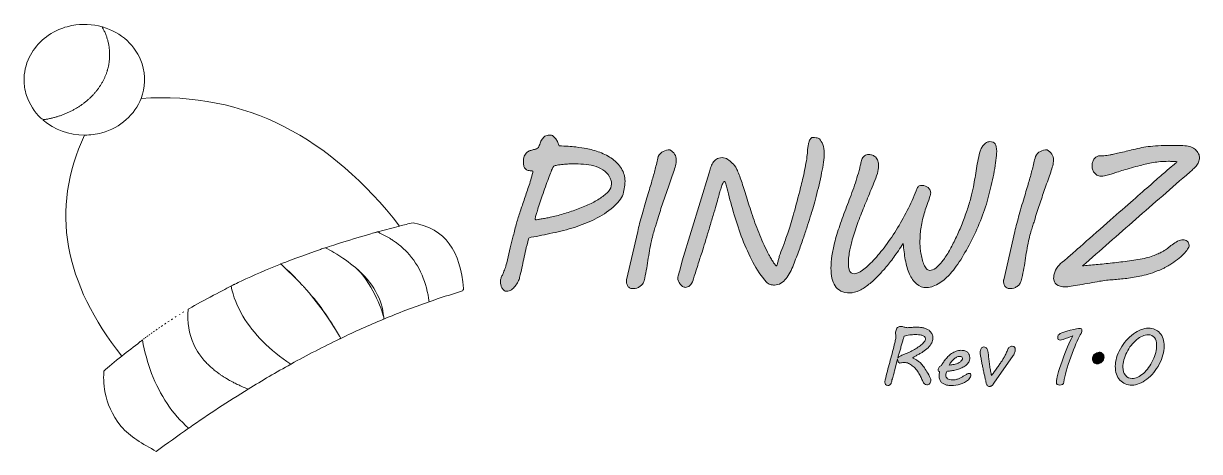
# Model space of a CAD drawing. Header units: inches. Extents: x 140 to 578, y -257 to -98.
import ezdxf

# ---------------------------------------------------------------- set-up
doc = ezdxf.new("R2010")
doc.units = ezdxf.units.IN
doc.header["$MEASUREMENT"] = 0
doc.layers.add('Ebene 1', color=7, linetype='Continuous')

# ---------------------------------------------------------------- blocks, each defined once
blk = doc.blocks.new('block 2')
at = {"layer": 'Ebene 1'}
h = blk.add_hatch(color=7, dxfattribs=at)
h.dxf.hatch_style = 2
edge = h.paths.add_edge_path()
edge.add_spline(control_points=[(317.48, -193.08), (317.57, -192.67), (317.7, -192.28), (317.87, -191.92), (318.04, -191.55), (318.23, -191.14), (318.44, -190.69), (318.64, -190.23), (318.86, -189.69), (319.09, -189.06), (319.31, -188.44), (319.54, -187.66), (319.77, -186.72), (319.77, -186.72), (321.1, -181.25), (321.1, -181.25), (321.42, -179.93), (321.75, -178.58), (322.1, -177.2), (322.44, -175.83), (322.84, -174.27), (323.29, -172.54), (323.66, -171.15), (324.09, -169.7), (324.61, -168.18), (325.12, -166.67), (325.66, -165.1), (326.21, -163.48), (326.77, -161.86), (327.34, -160.2), (327.91, -158.49), (328.48, -156.78), (328.99, -155.02), (329.44, -153.19), (329.47, -153.12), (329.48, -153.03), (329.48, -152.92), (329.48, -152.74), (329.42, -152.62), (329.31, -152.58), (329.19, -152.53), (329.04, -152.51), (328.86, -152.51), (328.29, -152.51), (327.82, -152.42), (327.44, -152.25), (327.07, -152.08), (326.77, -151.86), (326.56, -151.59), (326.34, -151.31), (326.19, -151), (326.09, -150.65), (326, -150.29), (325.96, -149.92), (325.96, -149.54), (325.96, -148.53), (326.08, -147.73), (326.32, -147.13), (326.56, -146.52), (326.86, -146.06), (327.24, -145.73), (327.62, -145.4), (328.03, -145.16), (328.47, -145.01), (328.91, -144.86), (329.35, -144.74), (329.77, -144.65), (330.19, -144.56), (330.56, -144.46), (330.88, -144.36), (331.2, -144.26), (331.43, -144.07), (331.56, -143.79), (331.79, -143.32), (332, -142.81), (332.2, -142.27), (332.39, -141.74), (332.63, -141.24), (332.93, -140.79), (333.23, -140.33), (333.59, -139.95), (334.02, -139.66), (334.46, -139.36), (335.03, -139.21), (335.73, -139.21), (336.23, -139.21), (336.68, -139.35), (337.07, -139.62), (337.45, -139.9), (337.79, -140.24), (338.07, -140.65), (338.36, -141.06), (338.6, -141.5), (338.81, -141.97), (339.01, -142.43), (339.2, -142.86), (339.36, -143.25), (341.7, -143.32), (343.74, -143.45), (345.46, -143.66), (347.18, -143.86), (348.47, -144.04), (349.34, -144.2), (351.05, -144.52), (352.76, -145), (354.48, -145.64), (356.2, -146.28), (357.75, -147.1), (359.13, -148.12), (360.51, -149.13), (361.64, -150.33), (362.51, -151.71), (363.39, -153.09), (363.83, -154.66), (363.83, -156.44), (363.83, -157.35), (363.73, -158.3), (363.52, -159.28), (363.52, -159.28), (363.28, -160.47), (363.28, -160.47), (363.1, -161.43), (362.72, -162.32), (362.14, -163.14), (361.56, -163.96), (360.9, -164.7), (360.17, -165.36), (358.14, -167.23), (355.92, -168.8), (353.51, -170.06), (351.09, -171.33), (348.57, -172.39), (345.95, -173.26), (343.33, -174.12), (340.65, -174.85), (337.92, -175.44), (335.19, -176.04), (332.49, -176.6), (329.82, -177.12), (329.82, -177.12), (328.86, -177.26), (328.86, -177.26), (328.34, -177.32), (328.03, -177.52), (327.94, -177.84), (327.48, -179.41), (327.12, -180.79), (326.86, -181.97), (326.6, -183.16), (326.36, -184.29), (326.13, -185.37), (325.9, -186.46), (325.67, -187.54), (325.44, -188.62), (325.22, -189.7), (324.93, -190.91), (324.59, -192.23), (324.48, -192.66), (324.27, -193.17), (323.98, -193.76), (323.68, -194.36), (323.33, -194.92), (322.92, -195.44), (322.51, -195.96), (322.03, -196.41), (321.5, -196.79), (320.96, -197.17), (320.4, -197.35), (319.81, -197.35), (319.4, -197.35), (319.04, -197.24), (318.75, -197.01), (318.45, -196.78), (318.2, -196.49), (318.01, -196.14), (317.82, -195.79), (317.67, -195.41), (317.57, -195), (317.46, -194.58), (317.41, -194.2), (317.41, -193.83), (317.41, -193.7), (317.41, -193.57), (317.41, -193.44), (317.41, -193.31), (317.44, -193.2), (317.48, -193.08)], knot_values=[0, 0, 0, 0, 1, 1, 1, 2, 2, 2, 3, 3, 3, 4, 4, 4, 5, 5, 5, 6, 6, 6, 7, 7, 7, 8, 8, 8, 9, 9, 9, 10, 10, 10, 11, 11, 11, 12, 12, 12, 13, 13, 13, 14, 14, 14, 15, 15, 15, 16, 16, 16, 17, 17, 17, 18, 18, 18, 19, 19, 19, 20, 20, 20, 21, 21, 21, 22, 22, 22, 23, 23, 23, 24, 24, 24, 25, 25, 25, 26, 26, 26, 27, 27, 27, 28, 28, 28, 29, 29, 29, 30, 30, 30, 31, 31, 31, 32, 32, 32, 33, 33, 33, 34, 34, 34, 35, 35, 35, 36, 36, 36, 37, 37, 37, 38, 38, 38, 39, 39, 39, 40, 40, 40, 41, 41, 41, 42, 42, 42, 43, 43, 43, 44, 44, 44, 45, 45, 45, 46, 46, 46, 47, 47, 47, 48, 48, 48, 49, 49, 49, 50, 50, 50, 51, 51, 51, 52, 52, 52, 53, 53, 53, 54, 54, 54, 55, 55, 55, 56, 56, 56, 57, 57, 57, 58, 58, 58, 59, 59, 59, 60, 60, 60, 61, 61, 61, 62, 62, 62, 62], degree=3, periodic=1)
edge = h.paths.add_edge_path()
edge.add_spline(control_points=[(331.05, -167.82), (331, -167.98), (330.94, -168.18), (330.86, -168.42), (330.78, -168.66), (330.71, -168.91), (330.64, -169.17), (330.57, -169.43), (330.51, -169.67), (330.47, -169.89), (330.42, -170.11), (330.4, -170.26), (330.4, -170.35), (330.4, -170.47), (330.42, -170.56), (330.45, -170.64), (330.49, -170.72), (330.56, -170.76), (330.67, -170.76), (330.74, -170.76), (330.96, -170.73), (331.32, -170.68), (331.69, -170.62), (332.13, -170.55), (332.64, -170.45), (333.15, -170.36), (333.7, -170.26), (334.3, -170.15), (334.89, -170.03), (335.46, -169.92), (336.01, -169.8), (337.49, -169.49), (339.07, -169.08), (340.76, -168.59), (342.44, -168.1), (344.12, -167.55), (345.8, -166.93), (347.47, -166.32), (349.07, -165.66), (350.6, -164.95), (352.13, -164.25), (353.48, -163.49), (354.67, -162.7), (355.92, -161.85), (356.92, -161.01), (357.68, -160.17), (358.43, -159.32), (358.8, -158.42), (358.8, -157.47), (358.8, -156.9), (358.73, -156.39), (358.58, -155.94), (358.43, -155.5), (358.27, -155.1), (358.09, -154.73), (357.4, -153.62), (356.55, -152.74), (355.52, -152.1), (354.5, -151.46), (353.38, -150.98), (352.17, -150.66), (350.97, -150.35), (349.7, -150.14), (348.38, -150.05), (347.06, -149.96), (345.76, -149.91), (344.48, -149.91), (344.14, -149.91), (343.62, -149.94), (342.93, -149.98), (342.23, -150.03), (341.5, -150.08), (340.74, -150.15), (339.98, -150.22), (339.27, -150.31), (338.62, -150.41), (337.97, -150.51), (337.53, -150.63), (337.31, -150.77), (337.19, -150.83), (337.09, -150.95), (337.01, -151.11), (336.93, -151.27), (336.87, -151.4), (336.83, -151.52), (336.64, -151.97), (336.39, -152.61), (336.07, -153.42), (335.76, -154.22), (335.41, -155.13), (335.05, -156.13), (334.68, -157.14), (334.3, -158.2), (333.9, -159.31), (333.51, -160.43), (333.12, -161.52), (332.76, -162.58), (332.39, -163.64), (332.06, -164.63), (331.75, -165.55), (331.44, -166.47), (331.21, -167.23), (331.05, -167.82)], knot_values=[0, 0, 0, 0, 1, 1, 1, 2, 2, 2, 3, 3, 3, 4, 4, 4, 5, 5, 5, 6, 6, 6, 7, 7, 7, 8, 8, 8, 9, 9, 9, 10, 10, 10, 11, 11, 11, 12, 12, 12, 13, 13, 13, 14, 14, 14, 15, 15, 15, 16, 16, 16, 17, 17, 17, 18, 18, 18, 19, 19, 19, 20, 20, 20, 21, 21, 21, 22, 22, 22, 23, 23, 23, 24, 24, 24, 25, 25, 25, 26, 26, 26, 27, 27, 27, 28, 28, 28, 29, 29, 29, 30, 30, 30, 31, 31, 31, 32, 32, 32, 33, 33, 33, 34, 34, 34, 34], degree=3, periodic=1)
h = blk.add_hatch(color=7, dxfattribs=at)
h.dxf.hatch_style = 2
edge = h.paths.add_edge_path()
edge.add_spline(control_points=[(395.21, -153.33), (395.34, -152.74), (395.51, -152.11), (395.72, -151.43), (395.92, -150.76), (396.2, -150.15), (396.54, -149.59), (396.88, -149.03), (397.32, -148.56), (397.87, -148.19), (398.42, -147.81), (399.11, -147.62), (399.96, -147.62), (400.75, -147.62), (401.47, -147.84), (402.09, -148.29), (402.72, -148.73), (403.28, -149.18), (403.78, -149.64), (404.38, -150.03), (404.95, -150.81), (405.49, -152), (406.04, -153.18), (406.6, -154.64), (407.19, -156.37), (407.77, -158.1), (408.39, -160.06), (409.07, -162.25), (409.74, -164.44), (410.48, -166.73), (411.29, -169.12), (412.1, -171.51), (413, -173.96), (414, -176.45), (415.01, -178.95), (416.15, -181.38), (417.42, -183.75), (417.63, -184.11), (417.87, -184.54), (418.14, -185.03), (418.41, -185.52), (418.69, -185.98), (418.98, -186.42), (419.26, -186.85), (419.52, -187.21), (419.76, -187.51), (420, -187.81), (420.18, -187.95), (420.29, -187.95), (420.36, -187.95), (420.44, -187.78), (420.53, -187.44), (420.62, -187.1), (420.73, -186.69), (420.84, -186.21), (420.95, -185.73), (421.07, -185.24), (421.2, -184.74), (421.32, -184.24), (421.44, -183.83), (421.56, -183.51), (421.99, -182.46), (422.46, -181.26), (422.98, -179.9), (423.49, -178.55), (424.06, -176.91), (424.69, -174.98), (425.31, -173.06), (426, -170.77), (426.75, -168.13), (427.51, -165.49), (428.34, -162.35), (429.25, -158.73), (429.48, -157.84), (429.72, -156.83), (429.98, -155.71), (430.25, -154.58), (430.5, -153.43), (430.74, -152.25), (430.97, -151.08), (431.19, -149.94), (431.37, -148.82), (431.55, -147.7), (431.68, -146.73), (431.74, -145.91), (431.74, -145.78), (431.75, -145.54), (431.78, -145.2), (431.8, -144.85), (431.84, -144.47), (431.9, -144.03), (431.95, -143.6), (432.03, -143.15), (432.12, -142.68), (432.21, -142.22), (432.33, -141.79), (432.48, -141.4), (432.63, -141.01), (432.81, -140.7), (433.04, -140.44), (433.27, -140.19), (433.54, -140.07), (433.86, -140.07), (434.18, -140.07), (434.57, -140.11), (435.04, -140.21), (435.51, -140.3), (435.94, -140.43), (436.32, -140.62), (436.76, -141.21), (437.15, -141.92), (437.5, -142.75), (437.86, -143.58), (438.03, -144.71), (438.03, -146.12), (438.03, -147.01), (437.94, -148.07), (437.76, -149.31), (437.58, -150.56), (437.34, -151.89), (437.06, -153.31), (436.77, -154.74), (436.46, -156.2), (436.1, -157.71), (435.75, -159.21), (435.39, -160.65), (435.03, -162.03), (434.66, -163.41), (434.31, -164.67), (433.98, -165.82), (433.65, -166.97), (433.37, -167.92), (433.15, -168.68), (432.73, -170), (432.31, -171.36), (431.86, -172.76), (431.42, -174.16), (430.93, -175.63), (430.39, -177.17), (429.86, -178.71), (429.28, -180.34), (428.65, -182.06), (428.02, -183.78), (427.32, -185.62), (426.55, -187.58), (426.21, -188.47), (425.81, -189.36), (425.37, -190.24), (424.92, -191.13), (424.42, -191.94), (423.85, -192.65), (423.28, -193.37), (422.63, -193.95), (421.92, -194.4), (421.2, -194.84), (420.4, -195.06), (419.51, -195.06), (418.98, -195.06), (418.44, -194.99), (417.88, -194.84), (417.33, -194.69), (416.85, -194.39), (416.47, -193.94), (414.6, -191.77), (412.93, -189.32), (411.48, -186.57), (410.02, -183.82), (408.71, -180.95), (407.56, -177.96), (406.41, -174.96), (405.39, -171.93), (404.5, -168.86), (403.61, -165.8), (402.8, -162.87), (402.08, -160.06), (402.08, -160.06), (401.87, -159.28), (401.87, -159.28), (401.78, -158.96), (401.69, -158.63), (401.61, -158.3), (401.53, -157.97), (401.45, -157.67), (401.38, -157.4), (401.29, -157.12), (401.2, -156.9), (401.1, -156.73), (401, -156.56), (400.88, -156.47), (400.74, -156.47), (400.61, -156.47), (400.44, -156.73), (400.23, -157.23), (400.02, -157.73), (399.82, -158.29), (399.61, -158.92), (399.41, -159.55), (399.22, -160.15), (399.05, -160.75), (398.88, -161.34), (398.77, -161.72), (398.73, -161.88), (398.57, -162.47), (398.33, -163.32), (398.01, -164.42), (397.69, -165.53), (397.33, -166.77), (396.93, -168.16), (396.53, -169.55), (396.1, -171.02), (395.63, -172.57), (395.17, -174.12), (394.72, -175.62), (394.28, -177.07), (393.85, -178.52), (393.44, -179.85), (393.05, -181.08), (392.66, -182.31), (392.35, -183.31), (392.1, -184.06), (391.89, -184.65), (391.64, -185.41), (391.34, -186.35), (391.05, -187.28), (390.75, -188.22), (390.45, -189.17), (390.16, -190.11), (389.88, -190.97), (389.63, -191.75), (389.38, -192.52), (389.22, -193.04), (389.16, -193.29), (388.88, -194.15), (388.48, -194.81), (387.94, -195.25), (387.41, -195.7), (386.87, -195.92), (386.32, -195.92), (385.98, -195.92), (385.64, -195.8), (385.29, -195.56), (384.95, -195.32), (384.65, -195.03), (384.39, -194.69), (384.13, -194.35), (383.91, -193.98), (383.74, -193.58), (383.57, -193.18), (383.48, -192.82), (383.48, -192.5), (383.48, -192.32), (383.54, -192.03), (383.65, -191.63), (383.77, -191.23), (383.95, -190.55), (384.2, -189.59), (384.2, -189.59), (385.09, -186.07), (385.09, -186.07), (385.09, -186.07), (395.21, -153.33), (395.21, -153.33)], knot_values=[0, 0, 0, 0, 1, 1, 1, 2, 2, 2, 3, 3, 3, 4, 4, 4, 5, 5, 5, 6, 6, 6, 7, 7, 7, 8, 8, 8, 9, 9, 9, 10, 10, 10, 11, 11, 11, 12, 12, 12, 13, 13, 13, 14, 14, 14, 15, 15, 15, 16, 16, 16, 17, 17, 17, 18, 18, 18, 19, 19, 19, 20, 20, 20, 21, 21, 21, 22, 22, 22, 23, 23, 23, 24, 24, 24, 25, 25, 25, 26, 26, 26, 27, 27, 27, 28, 28, 28, 29, 29, 29, 30, 30, 30, 31, 31, 31, 32, 32, 32, 33, 33, 33, 34, 34, 34, 35, 35, 35, 36, 36, 36, 37, 37, 37, 38, 38, 38, 39, 39, 39, 40, 40, 40, 41, 41, 41, 42, 42, 42, 43, 43, 43, 44, 44, 44, 45, 45, 45, 46, 46, 46, 47, 47, 47, 48, 48, 48, 49, 49, 49, 50, 50, 50, 51, 51, 51, 52, 52, 52, 53, 53, 53, 54, 54, 54, 55, 55, 55, 56, 56, 56, 57, 57, 57, 58, 58, 58, 59, 59, 59, 60, 60, 60, 61, 61, 61, 62, 62, 62, 63, 63, 63, 64, 64, 64, 65, 65, 65, 66, 66, 66, 67, 67, 67, 68, 68, 68, 69, 69, 69, 70, 70, 70, 71, 71, 71, 72, 72, 72, 73, 73, 73, 74, 74, 74, 75, 75, 75, 76, 76, 76, 77, 77, 77, 78, 78, 78, 79, 79, 79, 80, 80, 80, 81, 81, 81, 82, 82, 82, 83, 83, 83, 84, 84, 84, 85, 85, 85, 86, 86, 86, 87, 87, 87, 87], degree=3, periodic=1)
h = blk.add_hatch(color=7, dxfattribs=at)
h.dxf.hatch_style = 2
edge = h.paths.add_edge_path()
edge.add_spline(control_points=[(441.86, -179.38), (442.36, -177.3), (443.02, -175.14), (443.83, -172.88), (444.63, -170.62), (445.48, -168.32), (446.37, -165.98), (447.26, -163.63), (448.14, -161.24), (449, -158.82), (449.87, -156.39), (450.61, -153.97), (451.23, -151.55), (451.38, -150.96), (451.52, -150.41), (451.64, -149.91), (451.75, -149.41), (451.86, -148.88), (451.98, -148.31), (452.25, -147.71), (452.62, -147.26), (453.09, -146.94), (453.55, -146.62), (454.06, -146.46), (454.61, -146.46), (455.11, -146.46), (455.58, -146.54), (456.03, -146.7), (456.47, -146.86), (456.86, -147.12), (457.19, -147.47), (457.52, -147.82), (457.78, -148.27), (457.98, -148.82), (458.17, -149.37), (458.27, -150.01), (458.27, -150.77), (458.27, -151.59), (458.14, -152.52), (457.89, -153.57), (457, -155.85), (456.1, -158.08), (455.19, -160.27), (454.28, -162.46), (453.4, -164.6), (452.54, -166.69), (451.69, -168.79), (450.89, -170.86), (450.17, -172.92), (449.44, -174.97), (448.81, -176.99), (448.29, -179), (448.24, -179.16), (448.15, -179.51), (448.01, -180.04), (447.88, -180.58), (447.73, -181.22), (447.59, -181.97), (447.44, -182.72), (447.31, -183.53), (447.19, -184.38), (447.08, -185.24), (447.02, -186.06), (447.02, -186.86), (447.02, -187.41), (447.06, -187.93), (447.12, -188.42), (447.19, -188.91), (447.31, -189.33), (447.47, -189.7), (447.62, -190.06), (447.84, -190.35), (448.12, -190.55), (448.39, -190.76), (448.73, -190.86), (449.14, -190.86), (450.01, -190.86), (451.07, -190.41), (452.32, -189.51), (453.57, -188.61), (454.93, -187.38), (456.39, -185.83), (457.85, -184.29), (459.34, -182.47), (460.88, -180.4), (462.42, -178.33), (463.92, -176.11), (465.38, -173.74), (466.83, -171.37), (468.19, -168.93), (469.44, -166.42), (470.7, -163.91), (471.76, -161.44), (472.62, -159), (472.83, -158.57), (473.08, -158.29), (473.38, -158.17), (473.67, -158.04), (474.06, -157.98), (474.54, -157.98), (475.43, -157.98), (476.17, -158.25), (476.78, -158.78), (477.38, -159.32), (477.68, -160.01), (477.68, -160.85), (477.68, -161.05), (477.66, -161.25), (477.61, -161.43), (477.57, -161.61), (477.5, -161.83), (477.41, -162.08), (477.41, -162.08), (476.93, -163.48), (476.93, -163.48), (476.56, -164.55), (476.22, -165.54), (475.89, -166.44), (475.56, -167.34), (475.29, -168.19), (475.08, -168.98), (474.79, -170.12), (474.55, -171.17), (474.37, -172.11), (474.18, -173.06), (474.04, -173.95), (473.94, -174.78), (473.84, -175.61), (473.77, -176.42), (473.73, -177.22), (473.7, -178.02), (473.68, -178.83), (473.68, -179.65), (473.68, -179.97), (473.71, -180.43), (473.77, -181.05), (473.82, -181.67), (473.91, -182.34), (474.02, -183.08), (474.14, -183.82), (474.29, -184.58), (474.49, -185.34), (474.68, -186.1), (474.91, -186.8), (475.17, -187.44), (475.43, -188.08), (475.74, -188.6), (476.09, -189), (476.45, -189.4), (476.85, -189.59), (477.3, -189.59), (478.01, -189.59), (478.76, -189.3), (479.54, -188.72), (480.33, -188.14), (481.12, -187.34), (481.92, -186.33), (482.72, -185.32), (483.52, -184.13), (484.33, -182.76), (485.14, -181.39), (485.92, -179.92), (486.69, -178.35), (487.45, -176.78), (488.18, -175.15), (488.88, -173.46), (489.57, -171.78), (490.21, -170.11), (490.79, -168.45), (491.37, -166.8), (491.88, -165.21), (492.33, -163.67), (492.77, -162.13), (493.13, -160.72), (493.4, -159.45), (493.65, -158.24), (493.87, -157.07), (494.05, -155.93), (494.23, -154.79), (494.42, -153.65), (494.6, -152.51), (494.78, -151.37), (494.98, -150.23), (495.2, -149.07), (495.41, -147.92), (495.68, -146.75), (496, -145.54), (496.12, -145.1), (496.29, -144.66), (496.51, -144.2), (496.74, -143.75), (497.02, -143.33), (497.35, -142.96), (497.68, -142.58), (498.04, -142.27), (498.43, -142.03), (498.81, -141.79), (499.21, -141.67), (499.62, -141.67), (500.65, -141.67), (501.34, -141.95), (501.71, -142.51), (502.07, -143.07), (502.26, -144), (502.26, -145.3), (502.26, -146.25), (502.17, -147.37), (502, -148.65), (501.83, -149.92), (501.61, -151.26), (501.35, -152.66), (501.09, -154.06), (500.8, -155.48), (500.48, -156.92), (500.16, -158.35), (499.84, -159.71), (499.52, -160.99), (498.88, -163.58), (498.04, -166.28), (496.99, -169.07), (495.94, -171.86), (494.78, -174.58), (493.49, -177.24), (492.2, -179.89), (490.83, -182.39), (489.39, -184.74), (487.94, -187.09), (486.49, -189.1), (485.03, -190.79), (484.53, -191.38), (483.94, -191.99), (483.25, -192.6), (482.57, -193.22), (481.83, -193.78), (481.05, -194.28), (480.26, -194.78), (479.46, -195.19), (478.66, -195.52), (477.85, -195.85), (477.07, -196.02), (476.31, -196.02), (474.74, -196.02), (473.43, -195.56), (472.37, -194.64), (471.31, -193.71), (470.44, -192.48), (469.77, -190.94), (469.1, -189.41), (468.58, -187.65), (468.23, -185.68), (467.88, -183.71), (467.62, -181.68), (467.46, -179.58), (466.19, -181.47), (465.02, -183.16), (463.96, -184.64), (462.9, -186.12), (461.82, -187.49), (460.73, -188.74), (459.91, -189.67), (458.98, -190.68), (457.96, -191.77), (456.93, -192.85), (455.85, -193.85), (454.7, -194.77), (453.54, -195.7), (452.37, -196.46), (451.16, -197.06), (449.95, -197.67), (448.77, -197.97), (447.6, -197.97), (446.26, -197.97), (445.14, -197.73), (444.24, -197.27), (443.34, -196.8), (442.61, -196.16), (442.07, -195.34), (441.52, -194.52), (441.13, -193.55), (440.89, -192.43), (440.65, -191.32), (440.53, -190.11), (440.53, -188.81), (440.53, -187.3), (440.65, -185.76), (440.9, -184.16), (441.15, -182.57), (441.47, -180.97), (441.86, -179.38)], knot_values=[0, 0, 0, 0, 1, 1, 1, 2, 2, 2, 3, 3, 3, 4, 4, 4, 5, 5, 5, 6, 6, 6, 7, 7, 7, 8, 8, 8, 9, 9, 9, 10, 10, 10, 11, 11, 11, 12, 12, 12, 13, 13, 13, 14, 14, 14, 15, 15, 15, 16, 16, 16, 17, 17, 17, 18, 18, 18, 19, 19, 19, 20, 20, 20, 21, 21, 21, 22, 22, 22, 23, 23, 23, 24, 24, 24, 25, 25, 25, 26, 26, 26, 27, 27, 27, 28, 28, 28, 29, 29, 29, 30, 30, 30, 31, 31, 31, 32, 32, 32, 33, 33, 33, 34, 34, 34, 35, 35, 35, 36, 36, 36, 37, 37, 37, 38, 38, 38, 39, 39, 39, 40, 40, 40, 41, 41, 41, 42, 42, 42, 43, 43, 43, 44, 44, 44, 45, 45, 45, 46, 46, 46, 47, 47, 47, 48, 48, 48, 49, 49, 49, 50, 50, 50, 51, 51, 51, 52, 52, 52, 53, 53, 53, 54, 54, 54, 55, 55, 55, 56, 56, 56, 57, 57, 57, 58, 58, 58, 59, 59, 59, 60, 60, 60, 61, 61, 61, 62, 62, 62, 63, 63, 63, 64, 64, 64, 65, 65, 65, 66, 66, 66, 67, 67, 67, 68, 68, 68, 69, 69, 69, 70, 70, 70, 71, 71, 71, 72, 72, 72, 73, 73, 73, 74, 74, 74, 75, 75, 75, 76, 76, 76, 77, 77, 77, 78, 78, 78, 79, 79, 79, 80, 80, 80, 81, 81, 81, 82, 82, 82, 83, 83, 83, 84, 84, 84, 85, 85, 85, 86, 86, 86, 87, 87, 87, 88, 88, 88, 89, 89, 89, 90, 90, 90, 91, 91, 91, 92, 92, 92, 93, 93, 93, 94, 94, 94, 95, 95, 95, 96, 96, 96, 96], degree=3, periodic=1)
h = blk.add_hatch(color=7, dxfattribs=at)
h.dxf.hatch_style = 2
edge = h.paths.add_edge_path()
edge.add_spline(control_points=[(523.65, -191), (523.9, -189.97), (524.37, -189.04), (525.04, -188.19), (525.71, -187.35), (526.41, -186.67), (527.14, -186.14), (527.39, -185.98), (527.76, -185.69), (528.25, -185.27), (528.74, -184.85), (529.3, -184.36), (529.94, -183.8), (530.58, -183.24), (531.26, -182.64), (531.99, -181.99), (532.72, -181.34), (533.45, -180.69), (534.18, -180.02), (534.91, -179.36), (535.61, -178.74), (536.28, -178.14), (536.95, -177.55), (537.55, -177.03), (538.08, -176.57), (541.72, -173.38), (545.01, -170.51), (547.94, -167.94), (550.87, -165.38), (553.46, -163.1), (555.73, -161.11), (558, -159.11), (559.96, -157.39), (561.61, -155.94), (563.26, -154.5), (564.65, -153.3), (565.76, -152.34), (566.88, -151.38), (567.73, -150.65), (568.33, -150.13), (568.92, -149.62), (569.29, -149.3), (569.45, -149.16), (568.93, -149.09), (568.38, -149.05), (567.81, -149.02), (567.24, -149), (566.71, -148.99), (566.21, -148.99), (565.16, -148.99), (564.17, -149.03), (563.25, -149.11), (562.33, -149.19), (561.44, -149.3), (560.6, -149.45), (559.76, -149.6), (558.94, -149.76), (558.14, -149.95), (557.34, -150.13), (556.53, -150.32), (555.71, -150.53), (554.57, -150.82), (553.48, -151.12), (552.42, -151.42), (551.36, -151.71), (550.38, -152), (549.48, -152.27), (548.58, -152.54), (547.77, -152.8), (547.05, -153.04), (546.33, -153.28), (545.73, -153.48), (545.25, -153.64), (544.73, -153.82), (544.13, -154.01), (543.46, -154.2), (542.79, -154.4), (542.01, -154.49), (541.12, -154.49), (540.53, -154.49), (540.02, -154.37), (539.6, -154.12), (539.18, -153.87), (538.83, -153.55), (538.56, -153.16), (538.28, -152.77), (538.08, -152.36), (537.96, -151.91), (537.83, -151.47), (537.77, -151.04), (537.77, -150.63), (537.77, -150.22), (537.83, -149.8), (537.96, -149.38), (538.08, -148.96), (538.26, -148.57), (538.5, -148.2), (538.74, -147.84), (539.03, -147.54), (539.38, -147.31), (539.72, -147.09), (540.12, -146.97), (540.57, -146.97), (540.91, -146.97), (541.46, -146.94), (542.2, -146.89), (542.94, -146.83), (543.72, -146.73), (544.54, -146.6), (544.74, -146.57), (545.15, -146.49), (545.75, -146.34), (546.35, -146.19), (547.07, -146.03), (547.89, -145.84), (548.71, -145.66), (549.57, -145.46), (550.48, -145.25), (551.4, -145.03), (552.26, -144.82), (553.08, -144.61), (554.22, -144.34), (555.29, -144.1), (556.28, -143.9), (557.27, -143.69), (558.35, -143.53), (559.51, -143.42), (560.67, -143.3), (562.01, -143.22), (563.52, -143.16), (565.04, -143.1), (566.89, -143.08), (569.08, -143.08), (570.33, -143.08), (571.41, -143.12), (572.31, -143.2), (573.21, -143.28), (573.98, -143.43), (574.63, -143.66), (575.28, -143.89), (575.83, -144.2), (576.27, -144.61), (576.72, -145.02), (577.11, -145.56), (577.45, -146.22), (577.59, -146.49), (577.68, -146.74), (577.73, -146.96), (577.77, -147.17), (577.79, -147.37), (577.79, -147.55), (577.79, -148.21), (577.68, -148.81), (577.45, -149.33), (577.22, -149.86), (576.93, -150.33), (576.56, -150.77), (576.2, -151.2), (575.81, -151.6), (575.38, -151.96), (574.96, -152.33), (574.56, -152.68), (574.17, -153.02), (567.43, -158.88), (560.74, -164.71), (554.11, -170.52), (547.48, -176.33), (540.83, -182.14), (534.18, -187.95), (535.71, -187.79), (537.43, -187.62), (539.34, -187.44), (541.26, -187.26), (543.25, -187.05), (545.34, -186.83), (547.42, -186.6), (549.54, -186.34), (551.7, -186.04), (553.85, -185.74), (555.93, -185.39), (557.94, -184.98), (558.8, -184.75), (559.62, -184.5), (560.38, -184.21), (561.14, -183.93), (561.82, -183.65), (562.41, -183.39), (563, -183.13), (563.5, -182.89), (563.9, -182.67), (564.3, -182.46), (564.57, -182.3), (564.7, -182.21), (564.95, -182.1), (565.34, -181.82), (565.87, -181.39), (566.39, -180.96), (566.98, -180.5), (567.63, -180.02), (568.27, -179.55), (568.95, -179.12), (569.66, -178.74), (570.37, -178.37), (571.04, -178.18), (571.68, -178.18), (572.22, -178.18), (572.74, -178.36), (573.21, -178.73), (573.69, -179.09), (573.93, -179.59), (573.93, -180.23), (573.93, -180.69), (573.74, -181.19), (573.37, -181.75), (572.99, -182.31), (572.48, -182.91), (571.85, -183.54), (571.21, -184.18), (570.45, -184.84), (569.57, -185.51), (568.7, -186.18), (567.77, -186.84), (566.79, -187.48), (566.63, -187.59), (566.41, -187.73), (566.12, -187.89), (565.84, -188.05), (565.52, -188.22), (565.17, -188.42), (564.81, -188.61), (564.45, -188.8), (564.07, -188.98), (563.69, -189.16), (563.34, -189.32), (562.99, -189.46), (560.58, -190.44), (558.37, -191.15), (556.38, -191.59), (554.39, -192.04), (552.51, -192.36), (550.74, -192.57), (548.97, -192.77), (547.27, -192.93), (545.61, -193.05), (543.96, -193.16), (542.27, -193.37), (540.54, -193.66), (539.47, -193.84), (538.28, -194.06), (536.98, -194.29), (535.68, -194.53), (534.43, -194.76), (533.22, -194.96), (532.02, -195.17), (530.93, -195.34), (529.96, -195.49), (528.99, -195.64), (528.32, -195.71), (527.96, -195.71), (526.41, -195.71), (525.28, -195.42), (524.56, -194.84), (523.84, -194.26), (523.48, -193.46), (523.48, -192.43), (523.48, -192.18), (523.49, -191.94), (523.52, -191.7), (523.54, -191.46), (523.58, -191.22), (523.65, -191)], knot_values=[0, 0, 0, 0, 1, 1, 1, 2, 2, 2, 3, 3, 3, 4, 4, 4, 5, 5, 5, 6, 6, 6, 7, 7, 7, 8, 8, 8, 9, 9, 9, 10, 10, 10, 11, 11, 11, 12, 12, 12, 13, 13, 13, 14, 14, 14, 15, 15, 15, 16, 16, 16, 17, 17, 17, 18, 18, 18, 19, 19, 19, 20, 20, 20, 21, 21, 21, 22, 22, 22, 23, 23, 23, 24, 24, 24, 25, 25, 25, 26, 26, 26, 27, 27, 27, 28, 28, 28, 29, 29, 29, 30, 30, 30, 31, 31, 31, 32, 32, 32, 33, 33, 33, 34, 34, 34, 35, 35, 35, 36, 36, 36, 37, 37, 37, 38, 38, 38, 39, 39, 39, 40, 40, 40, 41, 41, 41, 42, 42, 42, 43, 43, 43, 44, 44, 44, 45, 45, 45, 46, 46, 46, 47, 47, 47, 48, 48, 48, 49, 49, 49, 50, 50, 50, 51, 51, 51, 52, 52, 52, 53, 53, 53, 54, 54, 54, 55, 55, 55, 56, 56, 56, 57, 57, 57, 58, 58, 58, 59, 59, 59, 60, 60, 60, 61, 61, 61, 62, 62, 62, 63, 63, 63, 64, 64, 64, 65, 65, 65, 66, 66, 66, 67, 67, 67, 68, 68, 68, 69, 69, 69, 70, 70, 70, 71, 71, 71, 72, 72, 72, 73, 73, 73, 74, 74, 74, 75, 75, 75, 76, 76, 76, 77, 77, 77, 78, 78, 78, 79, 79, 79, 80, 80, 80, 81, 81, 81, 82, 82, 82, 83, 83, 83, 84, 84, 84, 85, 85, 85, 86, 86, 86, 87, 87, 87, 88, 88, 88, 89, 89, 89, 90, 90, 90, 90], degree=3, periodic=1)
h = blk.add_hatch(color=7, dxfattribs=at)
h.dxf.hatch_style = 2
edge = h.paths.add_edge_path()
edge.add_spline(control_points=[(368.55, -175.07), (368.75, -174.18), (369, -173.19), (369.28, -172.11), (369.56, -171.03), (369.87, -169.91), (370.2, -168.75), (370.53, -167.58), (370.87, -166.41), (371.21, -165.22), (371.55, -164.04), (371.89, -162.9), (372.22, -161.81), (372.55, -160.71), (372.85, -159.69), (373.13, -158.75), (373.4, -157.8), (373.64, -157), (373.84, -156.34), (374.28, -154.86), (374.69, -153.37), (375.07, -151.88), (375.46, -150.39), (375.84, -148.82), (376.2, -147.18), (376.66, -146.29), (377.27, -145.66), (378.05, -145.28), (378.82, -144.9), (379.67, -144.72), (380.58, -144.72), (381.31, -145.1), (381.88, -145.63), (382.3, -146.31), (382.72, -146.98), (382.94, -147.74), (382.94, -148.58), (382.94, -149.17), (382.84, -149.85), (382.64, -150.61), (382.45, -151.38), (382.21, -152.2), (381.91, -153.07), (381.61, -153.95), (381.28, -154.87), (380.92, -155.84), (380.55, -156.81), (380.2, -157.81), (379.86, -158.83), (379.22, -160.7), (378.58, -162.57), (377.94, -164.44), (377.31, -166.31), (376.68, -168.28), (376.06, -170.35), (375.91, -170.9), (375.73, -171.45), (375.55, -171.99), (375.37, -172.54), (375.18, -173.13), (374.99, -173.77), (374.79, -174.41), (374.58, -175.12), (374.36, -175.91), (374.13, -176.69), (373.9, -177.6), (373.67, -178.62), (373.4, -179.83), (373.16, -181.04), (372.95, -182.26), (372.75, -183.48), (372.56, -184.71), (372.37, -185.94), (372.19, -187.17), (371.99, -188.41), (371.76, -189.66), (371.53, -190.92), (371.26, -192.18), (370.94, -193.46), (370.82, -193.91), (370.62, -194.32), (370.34, -194.67), (370.05, -195.02), (369.73, -195.33), (369.37, -195.58), (369, -195.83), (368.61, -196.02), (368.2, -196.16), (367.79, -196.29), (367.41, -196.36), (367.04, -196.36), (366.68, -196.36), (366.33, -196.33), (366, -196.28), (365.67, -196.22), (365.41, -196.09), (365.23, -195.88), (364.96, -195.59), (364.74, -195.26), (364.58, -194.89), (364.42, -194.53), (364.34, -194.14), (364.34, -193.73), (364.34, -193.62), (364.35, -193.51), (364.36, -193.41), (364.37, -193.3), (364.39, -193.2), (364.41, -193.08), (364.41, -193.08), (368.55, -175.07), (368.55, -175.07)], knot_values=[0, 0, 0, 0, 1, 1, 1, 2, 2, 2, 3, 3, 3, 4, 4, 4, 5, 5, 5, 6, 6, 6, 7, 7, 7, 8, 8, 8, 9, 9, 9, 10, 10, 10, 11, 11, 11, 12, 12, 12, 13, 13, 13, 14, 14, 14, 15, 15, 15, 16, 16, 16, 17, 17, 17, 18, 18, 18, 19, 19, 19, 20, 20, 20, 21, 21, 21, 22, 22, 22, 23, 23, 23, 24, 24, 24, 25, 25, 25, 26, 26, 26, 27, 27, 27, 28, 28, 28, 29, 29, 29, 30, 30, 30, 31, 31, 31, 32, 32, 32, 33, 33, 33, 34, 34, 34, 35, 35, 35, 36, 36, 36, 37, 37, 37, 37], degree=3, periodic=1)
h = blk.add_hatch(color=7, dxfattribs=at)
h.dxf.hatch_style = 2
edge = h.paths.add_edge_path()
edge.add_spline(control_points=[(509.02, -175.07), (509.23, -174.18), (509.47, -173.19), (509.76, -172.11), (510.04, -171.03), (510.35, -169.91), (510.68, -168.75), (511.01, -167.58), (511.35, -166.41), (511.69, -165.22), (512.03, -164.04), (512.37, -162.9), (512.7, -161.81), (513.03, -160.71), (513.33, -159.69), (513.6, -158.75), (513.88, -157.8), (514.12, -157), (514.32, -156.34), (514.75, -154.86), (515.17, -153.37), (515.55, -151.88), (515.94, -150.39), (516.32, -148.82), (516.68, -147.18), (517.14, -146.29), (517.75, -145.66), (518.53, -145.28), (519.3, -144.9), (520.14, -144.72), (521.06, -144.72), (521.78, -145.1), (522.36, -145.63), (522.78, -146.31), (523.2, -146.98), (523.41, -147.74), (523.41, -148.58), (523.41, -149.17), (523.32, -149.85), (523.12, -150.61), (522.93, -151.38), (522.68, -152.2), (522.39, -153.07), (522.09, -153.95), (521.76, -154.87), (521.4, -155.84), (521.03, -156.81), (520.68, -157.81), (520.34, -158.83), (519.7, -160.7), (519.06, -162.57), (518.42, -164.44), (517.79, -166.31), (517.16, -168.28), (516.54, -170.35), (516.38, -170.9), (516.21, -171.45), (516.03, -171.99), (515.85, -172.54), (515.66, -173.13), (515.47, -173.77), (515.27, -174.41), (515.06, -175.12), (514.83, -175.91), (514.61, -176.69), (514.38, -177.6), (514.15, -178.62), (513.88, -179.83), (513.64, -181.04), (513.43, -182.26), (513.23, -183.48), (513.03, -184.71), (512.85, -185.94), (512.67, -187.17), (512.46, -188.41), (512.24, -189.66), (512.01, -190.92), (511.74, -192.18), (511.42, -193.46), (511.3, -193.91), (511.1, -194.32), (510.82, -194.67), (510.53, -195.02), (510.21, -195.33), (509.84, -195.58), (509.48, -195.83), (509.09, -196.02), (508.68, -196.16), (508.27, -196.29), (507.88, -196.36), (507.52, -196.36), (507.16, -196.36), (506.81, -196.33), (506.48, -196.28), (506.15, -196.22), (505.89, -196.09), (505.71, -195.88), (505.44, -195.59), (505.22, -195.26), (505.06, -194.89), (504.9, -194.53), (504.82, -194.14), (504.82, -193.73), (504.82, -193.62), (504.83, -193.51), (504.84, -193.41), (504.85, -193.3), (504.87, -193.2), (504.89, -193.08), (504.89, -193.08), (509.02, -175.07), (509.02, -175.07)], knot_values=[0, 0, 0, 0, 1, 1, 1, 2, 2, 2, 3, 3, 3, 4, 4, 4, 5, 5, 5, 6, 6, 6, 7, 7, 7, 8, 8, 8, 9, 9, 9, 10, 10, 10, 11, 11, 11, 12, 12, 12, 13, 13, 13, 14, 14, 14, 15, 15, 15, 16, 16, 16, 17, 17, 17, 18, 18, 18, 19, 19, 19, 20, 20, 20, 21, 21, 21, 22, 22, 22, 23, 23, 23, 24, 24, 24, 25, 25, 25, 26, 26, 26, 27, 27, 27, 28, 28, 28, 29, 29, 29, 30, 30, 30, 31, 31, 31, 32, 32, 32, 33, 33, 33, 34, 34, 34, 35, 35, 35, 36, 36, 36, 37, 37, 37, 37], degree=3, periodic=1)
at = {"layer": 'Ebene 1', "lineweight": 0}
for points, knots in [([(317.48, -193.08), (317.57, -192.67), (317.7, -192.28), (317.87, -191.92), (318.04, -191.55), (318.23, -191.14), (318.44, -190.69), (318.64, -190.23), (318.86, -189.69), (319.09, -189.06), (319.31, -188.44), (319.54, -187.66), (319.77, -186.72), (319.77, -186.72), (321.1, -181.25), (321.1, -181.25), (321.42, -179.93), (321.75, -178.58), (322.1, -177.2), (322.44, -175.83), (322.84, -174.27), (323.29, -172.54), (323.66, -171.15), (324.09, -169.7), (324.61, -168.18), (325.12, -166.67), (325.66, -165.1), (326.21, -163.48), (326.77, -161.86), (327.34, -160.2), (327.91, -158.49), (328.48, -156.78), (328.99, -155.02), (329.44, -153.19), (329.47, -153.12), (329.48, -153.03), (329.48, -152.92), (329.48, -152.74), (329.42, -152.62), (329.31, -152.58), (329.19, -152.53), (329.04, -152.51), (328.86, -152.51), (328.29, -152.51), (327.82, -152.42), (327.44, -152.25), (327.07, -152.08), (326.77, -151.86), (326.56, -151.59), (326.34, -151.31), (326.19, -151), (326.09, -150.65), (326, -150.29), (325.96, -149.92), (325.96, -149.54), (325.96, -148.53), (326.08, -147.73), (326.32, -147.13), (326.56, -146.52), (326.86, -146.06), (327.24, -145.73), (327.62, -145.4), (328.03, -145.16), (328.47, -145.01), (328.91, -144.86), (329.35, -144.74), (329.77, -144.65), (330.19, -144.56), (330.56, -144.46), (330.88, -144.36), (331.2, -144.26), (331.43, -144.07), (331.56, -143.79), (331.79, -143.32), (332, -142.81), (332.2, -142.27), (332.39, -141.74), (332.63, -141.24), (332.93, -140.79), (333.23, -140.33), (333.59, -139.95), (334.02, -139.66), (334.46, -139.36), (335.03, -139.21), (335.73, -139.21), (336.23, -139.21), (336.68, -139.35), (337.07, -139.62), (337.45, -139.9), (337.79, -140.24), (338.07, -140.65), (338.36, -141.06), (338.6, -141.5), (338.81, -141.97), (339.01, -142.43), (339.2, -142.86), (339.36, -143.25), (341.7, -143.32), (343.74, -143.45), (345.46, -143.66), (347.18, -143.86), (348.47, -144.04), (349.34, -144.2), (351.05, -144.52), (352.76, -145), (354.48, -145.64), (356.2, -146.28), (357.75, -147.1), (359.13, -148.12), (360.51, -149.13), (361.64, -150.33), (362.51, -151.71), (363.39, -153.09), (363.83, -154.66), (363.83, -156.44), (363.83, -157.35), (363.73, -158.3), (363.52, -159.28), (363.52, -159.28), (363.28, -160.47), (363.28, -160.47), (363.1, -161.43), (362.72, -162.32), (362.14, -163.14), (361.56, -163.96), (360.9, -164.7), (360.17, -165.36), (358.14, -167.23), (355.92, -168.8), (353.51, -170.06), (351.09, -171.33), (348.57, -172.39), (345.95, -173.26), (343.33, -174.12), (340.65, -174.85), (337.92, -175.44), (335.19, -176.04), (332.49, -176.6), (329.82, -177.12), (329.82, -177.12), (328.86, -177.26), (328.86, -177.26), (328.34, -177.32), (328.03, -177.52), (327.94, -177.84), (327.48, -179.41), (327.12, -180.79), (326.86, -181.97), (326.6, -183.16), (326.36, -184.29), (326.13, -185.37), (325.9, -186.46), (325.67, -187.54), (325.44, -188.62), (325.22, -189.7), (324.93, -190.91), (324.59, -192.23), (324.48, -192.66), (324.27, -193.17), (323.98, -193.76), (323.68, -194.36), (323.33, -194.92), (322.92, -195.44), (322.51, -195.96), (322.03, -196.41), (321.5, -196.79), (320.96, -197.17), (320.4, -197.35), (319.81, -197.35), (319.4, -197.35), (319.04, -197.24), (318.75, -197.01), (318.45, -196.78), (318.2, -196.49), (318.01, -196.14), (317.82, -195.79), (317.67, -195.41), (317.57, -195), (317.46, -194.58), (317.41, -194.2), (317.41, -193.83), (317.41, -193.7), (317.41, -193.57), (317.41, -193.44), (317.41, -193.31), (317.44, -193.2), (317.48, -193.08)], [0, 0, 0, 0, 1, 1, 1, 2, 2, 2, 3, 3, 3, 4, 4, 4, 5, 5, 5, 6, 6, 6, 7, 7, 7, 8, 8, 8, 9, 9, 9, 10, 10, 10, 11, 11, 11, 12, 12, 12, 13, 13, 13, 14, 14, 14, 15, 15, 15, 16, 16, 16, 17, 17, 17, 18, 18, 18, 19, 19, 19, 20, 20, 20, 21, 21, 21, 22, 22, 22, 23, 23, 23, 24, 24, 24, 25, 25, 25, 26, 26, 26, 27, 27, 27, 28, 28, 28, 29, 29, 29, 30, 30, 30, 31, 31, 31, 32, 32, 32, 33, 33, 33, 34, 34, 34, 35, 35, 35, 36, 36, 36, 37, 37, 37, 38, 38, 38, 39, 39, 39, 40, 40, 40, 41, 41, 41, 42, 42, 42, 43, 43, 43, 44, 44, 44, 45, 45, 45, 46, 46, 46, 47, 47, 47, 48, 48, 48, 49, 49, 49, 50, 50, 50, 51, 51, 51, 52, 52, 52, 53, 53, 53, 54, 54, 54, 55, 55, 55, 56, 56, 56, 57, 57, 57, 58, 58, 58, 59, 59, 59, 60, 60, 60, 61, 61, 61, 62, 62, 62, 62]), ([(395.21, -153.33), (395.34, -152.74), (395.51, -152.11), (395.72, -151.43), (395.92, -150.76), (396.2, -150.15), (396.54, -149.59), (396.88, -149.03), (397.32, -148.56), (397.87, -148.19), (398.42, -147.81), (399.11, -147.62), (399.96, -147.62), (400.75, -147.62), (401.47, -147.84), (402.09, -148.29), (402.72, -148.73), (403.28, -149.18), (403.78, -149.64), (404.38, -150.03), (404.95, -150.81), (405.49, -152), (406.04, -153.18), (406.6, -154.64), (407.19, -156.37), (407.77, -158.1), (408.39, -160.06), (409.07, -162.25), (409.74, -164.44), (410.48, -166.73), (411.29, -169.12), (412.1, -171.51), (413, -173.96), (414, -176.45), (415.01, -178.95), (416.15, -181.38), (417.42, -183.75), (417.63, -184.11), (417.87, -184.54), (418.14, -185.03), (418.41, -185.52), (418.69, -185.98), (418.98, -186.42), (419.26, -186.85), (419.52, -187.21), (419.76, -187.51), (420, -187.81), (420.18, -187.95), (420.29, -187.95), (420.36, -187.95), (420.44, -187.78), (420.53, -187.44), (420.62, -187.1), (420.73, -186.69), (420.84, -186.21), (420.95, -185.73), (421.07, -185.24), (421.2, -184.74), (421.32, -184.24), (421.44, -183.83), (421.56, -183.51), (421.99, -182.46), (422.46, -181.26), (422.98, -179.9), (423.49, -178.55), (424.06, -176.91), (424.69, -174.98), (425.31, -173.06), (426, -170.77), (426.75, -168.13), (427.51, -165.49), (428.34, -162.35), (429.25, -158.73), (429.48, -157.84), (429.72, -156.83), (429.98, -155.71), (430.25, -154.58), (430.5, -153.43), (430.74, -152.25), (430.97, -151.08), (431.19, -149.94), (431.37, -148.82), (431.55, -147.7), (431.68, -146.73), (431.74, -145.91), (431.74, -145.78), (431.75, -145.54), (431.78, -145.2), (431.8, -144.85), (431.84, -144.47), (431.9, -144.03), (431.95, -143.6), (432.03, -143.15), (432.12, -142.68), (432.21, -142.22), (432.33, -141.79), (432.48, -141.4), (432.63, -141.01), (432.81, -140.7), (433.04, -140.44), (433.27, -140.19), (433.54, -140.07), (433.86, -140.07), (434.18, -140.07), (434.57, -140.11), (435.04, -140.21), (435.51, -140.3), (435.94, -140.43), (436.32, -140.62), (436.76, -141.21), (437.15, -141.92), (437.5, -142.75), (437.86, -143.58), (438.03, -144.71), (438.03, -146.12), (438.03, -147.01), (437.94, -148.07), (437.76, -149.31), (437.58, -150.56), (437.34, -151.89), (437.06, -153.31), (436.77, -154.74), (436.46, -156.2), (436.1, -157.71), (435.75, -159.21), (435.39, -160.65), (435.03, -162.03), (434.66, -163.41), (434.31, -164.67), (433.98, -165.82), (433.65, -166.97), (433.37, -167.92), (433.15, -168.68), (432.73, -170), (432.31, -171.36), (431.86, -172.76), (431.42, -174.16), (430.93, -175.63), (430.39, -177.17), (429.86, -178.71), (429.28, -180.34), (428.65, -182.06), (428.02, -183.78), (427.32, -185.62), (426.55, -187.58), (426.21, -188.47), (425.81, -189.36), (425.37, -190.24), (424.92, -191.13), (424.42, -191.94), (423.85, -192.65), (423.28, -193.37), (422.63, -193.95), (421.92, -194.4), (421.2, -194.84), (420.4, -195.06), (419.51, -195.06), (418.98, -195.06), (418.44, -194.99), (417.88, -194.84), (417.33, -194.69), (416.85, -194.39), (416.47, -193.94), (414.6, -191.77), (412.93, -189.32), (411.48, -186.57), (410.02, -183.82), (408.71, -180.95), (407.56, -177.96), (406.41, -174.96), (405.39, -171.93), (404.5, -168.86), (403.61, -165.8), (402.8, -162.87), (402.08, -160.06), (402.08, -160.06), (401.87, -159.28), (401.87, -159.28), (401.78, -158.96), (401.69, -158.63), (401.61, -158.3), (401.53, -157.97), (401.45, -157.67), (401.38, -157.4), (401.29, -157.12), (401.2, -156.9), (401.1, -156.73), (401, -156.56), (400.88, -156.47), (400.74, -156.47), (400.61, -156.47), (400.44, -156.73), (400.23, -157.23), (400.02, -157.73), (399.82, -158.29), (399.61, -158.92), (399.41, -159.55), (399.22, -160.15), (399.05, -160.75), (398.88, -161.34), (398.77, -161.72), (398.73, -161.88), (398.57, -162.47), (398.33, -163.32), (398.01, -164.42), (397.69, -165.53), (397.33, -166.77), (396.93, -168.16), (396.53, -169.55), (396.1, -171.02), (395.63, -172.57), (395.17, -174.12), (394.72, -175.62), (394.28, -177.07), (393.85, -178.52), (393.44, -179.85), (393.05, -181.08), (392.66, -182.31), (392.35, -183.31), (392.1, -184.06), (391.89, -184.65), (391.64, -185.41), (391.34, -186.35), (391.05, -187.28), (390.75, -188.22), (390.45, -189.17), (390.16, -190.11), (389.88, -190.97), (389.63, -191.75), (389.38, -192.52), (389.22, -193.04), (389.16, -193.29), (388.88, -194.15), (388.48, -194.81), (387.94, -195.25), (387.41, -195.7), (386.87, -195.92), (386.32, -195.92), (385.98, -195.92), (385.64, -195.8), (385.29, -195.56), (384.95, -195.32), (384.65, -195.03), (384.39, -194.69), (384.13, -194.35), (383.91, -193.98), (383.74, -193.58), (383.57, -193.18), (383.48, -192.82), (383.48, -192.5), (383.48, -192.32), (383.54, -192.03), (383.65, -191.63), (383.77, -191.23), (383.95, -190.55), (384.2, -189.59), (384.2, -189.59), (385.09, -186.07), (385.09, -186.07), (385.09, -186.07), (395.21, -153.33), (395.21, -153.33)], [0, 0, 0, 0, 1, 1, 1, 2, 2, 2, 3, 3, 3, 4, 4, 4, 5, 5, 5, 6, 6, 6, 7, 7, 7, 8, 8, 8, 9, 9, 9, 10, 10, 10, 11, 11, 11, 12, 12, 12, 13, 13, 13, 14, 14, 14, 15, 15, 15, 16, 16, 16, 17, 17, 17, 18, 18, 18, 19, 19, 19, 20, 20, 20, 21, 21, 21, 22, 22, 22, 23, 23, 23, 24, 24, 24, 25, 25, 25, 26, 26, 26, 27, 27, 27, 28, 28, 28, 29, 29, 29, 30, 30, 30, 31, 31, 31, 32, 32, 32, 33, 33, 33, 34, 34, 34, 35, 35, 35, 36, 36, 36, 37, 37, 37, 38, 38, 38, 39, 39, 39, 40, 40, 40, 41, 41, 41, 42, 42, 42, 43, 43, 43, 44, 44, 44, 45, 45, 45, 46, 46, 46, 47, 47, 47, 48, 48, 48, 49, 49, 49, 50, 50, 50, 51, 51, 51, 52, 52, 52, 53, 53, 53, 54, 54, 54, 55, 55, 55, 56, 56, 56, 57, 57, 57, 58, 58, 58, 59, 59, 59, 60, 60, 60, 61, 61, 61, 62, 62, 62, 63, 63, 63, 64, 64, 64, 65, 65, 65, 66, 66, 66, 67, 67, 67, 68, 68, 68, 69, 69, 69, 70, 70, 70, 71, 71, 71, 72, 72, 72, 73, 73, 73, 74, 74, 74, 75, 75, 75, 76, 76, 76, 77, 77, 77, 78, 78, 78, 79, 79, 79, 80, 80, 80, 81, 81, 81, 82, 82, 82, 83, 83, 83, 84, 84, 84, 85, 85, 85, 86, 86, 86, 87, 87, 87, 87]), ([(441.86, -179.38), (442.36, -177.3), (443.02, -175.14), (443.83, -172.88), (444.63, -170.62), (445.48, -168.32), (446.37, -165.98), (447.26, -163.63), (448.14, -161.24), (449, -158.82), (449.87, -156.39), (450.61, -153.97), (451.23, -151.55), (451.38, -150.96), (451.52, -150.41), (451.64, -149.91), (451.75, -149.41), (451.86, -148.88), (451.98, -148.31), (452.25, -147.71), (452.62, -147.26), (453.09, -146.94), (453.55, -146.62), (454.06, -146.46), (454.61, -146.46), (455.11, -146.46), (455.58, -146.54), (456.03, -146.7), (456.47, -146.86), (456.86, -147.12), (457.19, -147.47), (457.52, -147.82), (457.78, -148.27), (457.98, -148.82), (458.17, -149.37), (458.27, -150.01), (458.27, -150.77), (458.27, -151.59), (458.14, -152.52), (457.89, -153.57), (457, -155.85), (456.1, -158.08), (455.19, -160.27), (454.28, -162.46), (453.4, -164.6), (452.54, -166.69), (451.69, -168.79), (450.89, -170.86), (450.17, -172.92), (449.44, -174.97), (448.81, -176.99), (448.29, -179), (448.24, -179.16), (448.15, -179.51), (448.01, -180.04), (447.88, -180.58), (447.73, -181.22), (447.59, -181.97), (447.44, -182.72), (447.31, -183.53), (447.19, -184.38), (447.08, -185.24), (447.02, -186.06), (447.02, -186.86), (447.02, -187.41), (447.06, -187.93), (447.12, -188.42), (447.19, -188.91), (447.31, -189.33), (447.47, -189.7), (447.62, -190.06), (447.84, -190.35), (448.12, -190.55), (448.39, -190.76), (448.73, -190.86), (449.14, -190.86), (450.01, -190.86), (451.07, -190.41), (452.32, -189.51), (453.57, -188.61), (454.93, -187.38), (456.39, -185.83), (457.85, -184.29), (459.34, -182.47), (460.88, -180.4), (462.42, -178.33), (463.92, -176.11), (465.38, -173.74), (466.83, -171.37), (468.19, -168.93), (469.44, -166.42), (470.7, -163.91), (471.76, -161.44), (472.62, -159), (472.83, -158.57), (473.08, -158.29), (473.38, -158.17), (473.67, -158.04), (474.06, -157.98), (474.54, -157.98), (475.43, -157.98), (476.17, -158.25), (476.78, -158.78), (477.38, -159.32), (477.68, -160.01), (477.68, -160.85), (477.68, -161.05), (477.66, -161.25), (477.61, -161.43), (477.57, -161.61), (477.5, -161.83), (477.41, -162.08), (477.41, -162.08), (476.93, -163.48), (476.93, -163.48), (476.56, -164.55), (476.22, -165.54), (475.89, -166.44), (475.56, -167.34), (475.29, -168.19), (475.08, -168.98), (474.79, -170.12), (474.55, -171.17), (474.37, -172.11), (474.18, -173.06), (474.04, -173.95), (473.94, -174.78), (473.84, -175.61), (473.77, -176.42), (473.73, -177.22), (473.7, -178.02), (473.68, -178.83), (473.68, -179.65), (473.68, -179.97), (473.71, -180.43), (473.77, -181.05), (473.82, -181.67), (473.91, -182.34), (474.02, -183.08), (474.14, -183.82), (474.29, -184.58), (474.49, -185.34), (474.68, -186.1), (474.91, -186.8), (475.17, -187.44), (475.43, -188.08), (475.74, -188.6), (476.09, -189), (476.45, -189.4), (476.85, -189.59), (477.3, -189.59), (478.01, -189.59), (478.76, -189.3), (479.54, -188.72), (480.33, -188.14), (481.12, -187.34), (481.92, -186.33), (482.72, -185.32), (483.52, -184.13), (484.33, -182.76), (485.14, -181.39), (485.92, -179.92), (486.69, -178.35), (487.45, -176.78), (488.18, -175.15), (488.88, -173.46), (489.57, -171.78), (490.21, -170.11), (490.79, -168.45), (491.37, -166.8), (491.88, -165.21), (492.33, -163.67), (492.77, -162.13), (493.13, -160.72), (493.4, -159.45), (493.65, -158.24), (493.87, -157.07), (494.05, -155.93), (494.23, -154.79), (494.42, -153.65), (494.6, -152.51), (494.78, -151.37), (494.98, -150.23), (495.2, -149.07), (495.41, -147.92), (495.68, -146.75), (496, -145.54), (496.12, -145.1), (496.29, -144.66), (496.51, -144.2), (496.74, -143.75), (497.02, -143.33), (497.35, -142.96), (497.68, -142.58), (498.04, -142.27), (498.43, -142.03), (498.81, -141.79), (499.21, -141.67), (499.62, -141.67), (500.65, -141.67), (501.34, -141.95), (501.71, -142.51), (502.07, -143.07), (502.26, -144), (502.26, -145.3), (502.26, -146.25), (502.17, -147.37), (502, -148.65), (501.83, -149.92), (501.61, -151.26), (501.35, -152.66), (501.09, -154.06), (500.8, -155.48), (500.48, -156.92), (500.16, -158.35), (499.84, -159.71), (499.52, -160.99), (498.88, -163.58), (498.04, -166.28), (496.99, -169.07), (495.94, -171.86), (494.78, -174.58), (493.49, -177.24), (492.2, -179.89), (490.83, -182.39), (489.39, -184.74), (487.94, -187.09), (486.49, -189.1), (485.03, -190.79), (484.53, -191.38), (483.94, -191.99), (483.25, -192.6), (482.57, -193.22), (481.83, -193.78), (481.05, -194.28), (480.26, -194.78), (479.46, -195.19), (478.66, -195.52), (477.85, -195.85), (477.07, -196.02), (476.31, -196.02), (474.74, -196.02), (473.43, -195.56), (472.37, -194.64), (471.31, -193.71), (470.44, -192.48), (469.77, -190.94), (469.1, -189.41), (468.58, -187.65), (468.23, -185.68), (467.88, -183.71), (467.62, -181.68), (467.46, -179.58), (466.19, -181.47), (465.02, -183.16), (463.96, -184.64), (462.9, -186.12), (461.82, -187.49), (460.73, -188.74), (459.91, -189.67), (458.98, -190.68), (457.96, -191.77), (456.93, -192.85), (455.85, -193.85), (454.7, -194.77), (453.54, -195.7), (452.37, -196.46), (451.16, -197.06), (449.95, -197.67), (448.77, -197.97), (447.6, -197.97), (446.26, -197.97), (445.14, -197.73), (444.24, -197.27), (443.34, -196.8), (442.61, -196.16), (442.07, -195.34), (441.52, -194.52), (441.13, -193.55), (440.89, -192.43), (440.65, -191.32), (440.53, -190.11), (440.53, -188.81), (440.53, -187.3), (440.65, -185.76), (440.9, -184.16), (441.15, -182.57), (441.47, -180.97), (441.86, -179.38)], [0, 0, 0, 0, 1, 1, 1, 2, 2, 2, 3, 3, 3, 4, 4, 4, 5, 5, 5, 6, 6, 6, 7, 7, 7, 8, 8, 8, 9, 9, 9, 10, 10, 10, 11, 11, 11, 12, 12, 12, 13, 13, 13, 14, 14, 14, 15, 15, 15, 16, 16, 16, 17, 17, 17, 18, 18, 18, 19, 19, 19, 20, 20, 20, 21, 21, 21, 22, 22, 22, 23, 23, 23, 24, 24, 24, 25, 25, 25, 26, 26, 26, 27, 27, 27, 28, 28, 28, 29, 29, 29, 30, 30, 30, 31, 31, 31, 32, 32, 32, 33, 33, 33, 34, 34, 34, 35, 35, 35, 36, 36, 36, 37, 37, 37, 38, 38, 38, 39, 39, 39, 40, 40, 40, 41, 41, 41, 42, 42, 42, 43, 43, 43, 44, 44, 44, 45, 45, 45, 46, 46, 46, 47, 47, 47, 48, 48, 48, 49, 49, 49, 50, 50, 50, 51, 51, 51, 52, 52, 52, 53, 53, 53, 54, 54, 54, 55, 55, 55, 56, 56, 56, 57, 57, 57, 58, 58, 58, 59, 59, 59, 60, 60, 60, 61, 61, 61, 62, 62, 62, 63, 63, 63, 64, 64, 64, 65, 65, 65, 66, 66, 66, 67, 67, 67, 68, 68, 68, 69, 69, 69, 70, 70, 70, 71, 71, 71, 72, 72, 72, 73, 73, 73, 74, 74, 74, 75, 75, 75, 76, 76, 76, 77, 77, 77, 78, 78, 78, 79, 79, 79, 80, 80, 80, 81, 81, 81, 82, 82, 82, 83, 83, 83, 84, 84, 84, 85, 85, 85, 86, 86, 86, 87, 87, 87, 88, 88, 88, 89, 89, 89, 90, 90, 90, 91, 91, 91, 92, 92, 92, 93, 93, 93, 94, 94, 94, 95, 95, 95, 96, 96, 96, 96]), ([(523.65, -191), (523.9, -189.97), (524.37, -189.04), (525.04, -188.19), (525.71, -187.35), (526.41, -186.67), (527.14, -186.14), (527.39, -185.98), (527.76, -185.69), (528.25, -185.27), (528.74, -184.85), (529.3, -184.36), (529.94, -183.8), (530.58, -183.24), (531.26, -182.64), (531.99, -181.99), (532.72, -181.34), (533.45, -180.69), (534.18, -180.02), (534.91, -179.36), (535.61, -178.74), (536.28, -178.14), (536.95, -177.55), (537.55, -177.03), (538.08, -176.57), (541.72, -173.38), (545.01, -170.51), (547.94, -167.94), (550.87, -165.38), (553.46, -163.1), (555.73, -161.11), (558, -159.11), (559.96, -157.39), (561.61, -155.94), (563.26, -154.5), (564.65, -153.3), (565.76, -152.34), (566.88, -151.38), (567.73, -150.65), (568.33, -150.13), (568.92, -149.62), (569.29, -149.3), (569.45, -149.16), (568.93, -149.09), (568.38, -149.05), (567.81, -149.02), (567.24, -149), (566.71, -148.99), (566.21, -148.99), (565.16, -148.99), (564.17, -149.03), (563.25, -149.11), (562.33, -149.19), (561.44, -149.3), (560.6, -149.45), (559.76, -149.6), (558.94, -149.76), (558.14, -149.95), (557.34, -150.13), (556.53, -150.32), (555.71, -150.53), (554.57, -150.82), (553.48, -151.12), (552.42, -151.42), (551.36, -151.71), (550.38, -152), (549.48, -152.27), (548.58, -152.54), (547.77, -152.8), (547.05, -153.04), (546.33, -153.28), (545.73, -153.48), (545.25, -153.64), (544.73, -153.82), (544.13, -154.01), (543.46, -154.2), (542.79, -154.4), (542.01, -154.49), (541.12, -154.49), (540.53, -154.49), (540.02, -154.37), (539.6, -154.12), (539.18, -153.87), (538.83, -153.55), (538.56, -153.16), (538.28, -152.77), (538.08, -152.36), (537.96, -151.91), (537.83, -151.47), (537.77, -151.04), (537.77, -150.63), (537.77, -150.22), (537.83, -149.8), (537.96, -149.38), (538.08, -148.96), (538.26, -148.57), (538.5, -148.2), (538.74, -147.84), (539.03, -147.54), (539.38, -147.31), (539.72, -147.09), (540.12, -146.97), (540.57, -146.97), (540.91, -146.97), (541.46, -146.94), (542.2, -146.89), (542.94, -146.83), (543.72, -146.73), (544.54, -146.6), (544.74, -146.57), (545.15, -146.49), (545.75, -146.34), (546.35, -146.19), (547.07, -146.03), (547.89, -145.84), (548.71, -145.66), (549.57, -145.46), (550.48, -145.25), (551.4, -145.03), (552.26, -144.82), (553.08, -144.61), (554.22, -144.34), (555.29, -144.1), (556.28, -143.9), (557.27, -143.69), (558.35, -143.53), (559.51, -143.42), (560.67, -143.3), (562.01, -143.22), (563.52, -143.16), (565.04, -143.1), (566.89, -143.08), (569.08, -143.08), (570.33, -143.08), (571.41, -143.12), (572.31, -143.2), (573.21, -143.28), (573.98, -143.43), (574.63, -143.66), (575.28, -143.89), (575.83, -144.2), (576.27, -144.61), (576.72, -145.02), (577.11, -145.56), (577.45, -146.22), (577.59, -146.49), (577.68, -146.74), (577.73, -146.96), (577.77, -147.17), (577.79, -147.37), (577.79, -147.55), (577.79, -148.21), (577.68, -148.81), (577.45, -149.33), (577.22, -149.86), (576.93, -150.33), (576.56, -150.77), (576.2, -151.2), (575.81, -151.6), (575.38, -151.96), (574.96, -152.33), (574.56, -152.68), (574.17, -153.02), (567.43, -158.88), (560.74, -164.71), (554.11, -170.52), (547.48, -176.33), (540.83, -182.14), (534.18, -187.95), (535.71, -187.79), (537.43, -187.62), (539.34, -187.44), (541.26, -187.26), (543.25, -187.05), (545.34, -186.83), (547.42, -186.6), (549.54, -186.34), (551.7, -186.04), (553.85, -185.74), (555.93, -185.39), (557.94, -184.98), (558.8, -184.75), (559.62, -184.5), (560.38, -184.21), (561.14, -183.93), (561.82, -183.65), (562.41, -183.39), (563, -183.13), (563.5, -182.89), (563.9, -182.67), (564.3, -182.46), (564.57, -182.3), (564.7, -182.21), (564.95, -182.1), (565.34, -181.82), (565.87, -181.39), (566.39, -180.96), (566.98, -180.5), (567.63, -180.02), (568.27, -179.55), (568.95, -179.12), (569.66, -178.74), (570.37, -178.37), (571.04, -178.18), (571.68, -178.18), (572.22, -178.18), (572.74, -178.36), (573.21, -178.73), (573.69, -179.09), (573.93, -179.59), (573.93, -180.23), (573.93, -180.69), (573.74, -181.19), (573.37, -181.75), (572.99, -182.31), (572.48, -182.91), (571.85, -183.54), (571.21, -184.18), (570.45, -184.84), (569.57, -185.51), (568.7, -186.18), (567.77, -186.84), (566.79, -187.48), (566.63, -187.59), (566.41, -187.73), (566.12, -187.89), (565.84, -188.05), (565.52, -188.22), (565.17, -188.42), (564.81, -188.61), (564.45, -188.8), (564.07, -188.98), (563.69, -189.16), (563.34, -189.32), (562.99, -189.46), (560.58, -190.44), (558.37, -191.15), (556.38, -191.59), (554.39, -192.04), (552.51, -192.36), (550.74, -192.57), (548.97, -192.77), (547.27, -192.93), (545.61, -193.05), (543.96, -193.16), (542.27, -193.37), (540.54, -193.66), (539.47, -193.84), (538.28, -194.06), (536.98, -194.29), (535.68, -194.53), (534.43, -194.76), (533.22, -194.96), (532.02, -195.17), (530.93, -195.34), (529.96, -195.49), (528.99, -195.64), (528.32, -195.71), (527.96, -195.71), (526.41, -195.71), (525.28, -195.42), (524.56, -194.84), (523.84, -194.26), (523.48, -193.46), (523.48, -192.43), (523.48, -192.18), (523.49, -191.94), (523.52, -191.7), (523.54, -191.46), (523.58, -191.22), (523.65, -191)], [0, 0, 0, 0, 1, 1, 1, 2, 2, 2, 3, 3, 3, 4, 4, 4, 5, 5, 5, 6, 6, 6, 7, 7, 7, 8, 8, 8, 9, 9, 9, 10, 10, 10, 11, 11, 11, 12, 12, 12, 13, 13, 13, 14, 14, 14, 15, 15, 15, 16, 16, 16, 17, 17, 17, 18, 18, 18, 19, 19, 19, 20, 20, 20, 21, 21, 21, 22, 22, 22, 23, 23, 23, 24, 24, 24, 25, 25, 25, 26, 26, 26, 27, 27, 27, 28, 28, 28, 29, 29, 29, 30, 30, 30, 31, 31, 31, 32, 32, 32, 33, 33, 33, 34, 34, 34, 35, 35, 35, 36, 36, 36, 37, 37, 37, 38, 38, 38, 39, 39, 39, 40, 40, 40, 41, 41, 41, 42, 42, 42, 43, 43, 43, 44, 44, 44, 45, 45, 45, 46, 46, 46, 47, 47, 47, 48, 48, 48, 49, 49, 49, 50, 50, 50, 51, 51, 51, 52, 52, 52, 53, 53, 53, 54, 54, 54, 55, 55, 55, 56, 56, 56, 57, 57, 57, 58, 58, 58, 59, 59, 59, 60, 60, 60, 61, 61, 61, 62, 62, 62, 63, 63, 63, 64, 64, 64, 65, 65, 65, 66, 66, 66, 67, 67, 67, 68, 68, 68, 69, 69, 69, 70, 70, 70, 71, 71, 71, 72, 72, 72, 73, 73, 73, 74, 74, 74, 75, 75, 75, 76, 76, 76, 77, 77, 77, 78, 78, 78, 79, 79, 79, 80, 80, 80, 81, 81, 81, 82, 82, 82, 83, 83, 83, 84, 84, 84, 85, 85, 85, 86, 86, 86, 87, 87, 87, 88, 88, 88, 89, 89, 89, 90, 90, 90, 90]), ([(368.55, -175.07), (368.75, -174.18), (369, -173.19), (369.28, -172.11), (369.56, -171.03), (369.87, -169.91), (370.2, -168.75), (370.53, -167.58), (370.87, -166.41), (371.21, -165.22), (371.55, -164.04), (371.89, -162.9), (372.22, -161.81), (372.55, -160.71), (372.85, -159.69), (373.13, -158.75), (373.4, -157.8), (373.64, -157), (373.84, -156.34), (374.28, -154.86), (374.69, -153.37), (375.07, -151.88), (375.46, -150.39), (375.84, -148.82), (376.2, -147.18), (376.66, -146.29), (377.27, -145.66), (378.05, -145.28), (378.82, -144.9), (379.67, -144.72), (380.58, -144.72), (381.31, -145.1), (381.88, -145.63), (382.3, -146.31), (382.72, -146.98), (382.94, -147.74), (382.94, -148.58), (382.94, -149.17), (382.84, -149.85), (382.64, -150.61), (382.45, -151.38), (382.21, -152.2), (381.91, -153.07), (381.61, -153.95), (381.28, -154.87), (380.92, -155.84), (380.55, -156.81), (380.2, -157.81), (379.86, -158.83), (379.22, -160.7), (378.58, -162.57), (377.94, -164.44), (377.31, -166.31), (376.68, -168.28), (376.06, -170.35), (375.91, -170.9), (375.73, -171.45), (375.55, -171.99), (375.37, -172.54), (375.18, -173.13), (374.99, -173.77), (374.79, -174.41), (374.58, -175.12), (374.36, -175.91), (374.13, -176.69), (373.9, -177.6), (373.67, -178.62), (373.4, -179.83), (373.16, -181.04), (372.95, -182.26), (372.75, -183.48), (372.56, -184.71), (372.37, -185.94), (372.19, -187.17), (371.99, -188.41), (371.76, -189.66), (371.53, -190.92), (371.26, -192.18), (370.94, -193.46), (370.82, -193.91), (370.62, -194.32), (370.34, -194.67), (370.05, -195.02), (369.73, -195.33), (369.37, -195.58), (369, -195.83), (368.61, -196.02), (368.2, -196.16), (367.79, -196.29), (367.41, -196.36), (367.04, -196.36), (366.68, -196.36), (366.33, -196.33), (366, -196.28), (365.67, -196.22), (365.41, -196.09), (365.23, -195.88), (364.96, -195.59), (364.74, -195.26), (364.58, -194.89), (364.42, -194.53), (364.34, -194.14), (364.34, -193.73), (364.34, -193.62), (364.35, -193.51), (364.36, -193.41), (364.37, -193.3), (364.39, -193.2), (364.41, -193.08), (364.41, -193.08), (368.55, -175.07), (368.55, -175.07)], [0, 0, 0, 0, 1, 1, 1, 2, 2, 2, 3, 3, 3, 4, 4, 4, 5, 5, 5, 6, 6, 6, 7, 7, 7, 8, 8, 8, 9, 9, 9, 10, 10, 10, 11, 11, 11, 12, 12, 12, 13, 13, 13, 14, 14, 14, 15, 15, 15, 16, 16, 16, 17, 17, 17, 18, 18, 18, 19, 19, 19, 20, 20, 20, 21, 21, 21, 22, 22, 22, 23, 23, 23, 24, 24, 24, 25, 25, 25, 26, 26, 26, 27, 27, 27, 28, 28, 28, 29, 29, 29, 30, 30, 30, 31, 31, 31, 32, 32, 32, 33, 33, 33, 34, 34, 34, 35, 35, 35, 36, 36, 36, 37, 37, 37, 37]), ([(509.02, -175.07), (509.23, -174.18), (509.47, -173.19), (509.76, -172.11), (510.04, -171.03), (510.35, -169.91), (510.68, -168.75), (511.01, -167.58), (511.35, -166.41), (511.69, -165.22), (512.03, -164.04), (512.37, -162.9), (512.7, -161.81), (513.03, -160.71), (513.33, -159.69), (513.6, -158.75), (513.88, -157.8), (514.12, -157), (514.32, -156.34), (514.75, -154.86), (515.17, -153.37), (515.55, -151.88), (515.94, -150.39), (516.32, -148.82), (516.68, -147.18), (517.14, -146.29), (517.75, -145.66), (518.53, -145.28), (519.3, -144.9), (520.14, -144.72), (521.06, -144.72), (521.78, -145.1), (522.36, -145.63), (522.78, -146.31), (523.2, -146.98), (523.41, -147.74), (523.41, -148.58), (523.41, -149.17), (523.32, -149.85), (523.12, -150.61), (522.93, -151.38), (522.68, -152.2), (522.39, -153.07), (522.09, -153.95), (521.76, -154.87), (521.4, -155.84), (521.03, -156.81), (520.68, -157.81), (520.34, -158.83), (519.7, -160.7), (519.06, -162.57), (518.42, -164.44), (517.79, -166.31), (517.16, -168.28), (516.54, -170.35), (516.38, -170.9), (516.21, -171.45), (516.03, -171.99), (515.85, -172.54), (515.66, -173.13), (515.47, -173.77), (515.27, -174.41), (515.06, -175.12), (514.83, -175.91), (514.61, -176.69), (514.38, -177.6), (514.15, -178.62), (513.88, -179.83), (513.64, -181.04), (513.43, -182.26), (513.23, -183.48), (513.03, -184.71), (512.85, -185.94), (512.67, -187.17), (512.46, -188.41), (512.24, -189.66), (512.01, -190.92), (511.74, -192.18), (511.42, -193.46), (511.3, -193.91), (511.1, -194.32), (510.82, -194.67), (510.53, -195.02), (510.21, -195.33), (509.84, -195.58), (509.48, -195.83), (509.09, -196.02), (508.68, -196.16), (508.27, -196.29), (507.88, -196.36), (507.52, -196.36), (507.16, -196.36), (506.81, -196.33), (506.48, -196.28), (506.15, -196.22), (505.89, -196.09), (505.71, -195.88), (505.44, -195.59), (505.22, -195.26), (505.06, -194.89), (504.9, -194.53), (504.82, -194.14), (504.82, -193.73), (504.82, -193.62), (504.83, -193.51), (504.84, -193.41), (504.85, -193.3), (504.87, -193.2), (504.89, -193.08), (504.89, -193.08), (509.02, -175.07), (509.02, -175.07)], [0, 0, 0, 0, 1, 1, 1, 2, 2, 2, 3, 3, 3, 4, 4, 4, 5, 5, 5, 6, 6, 6, 7, 7, 7, 8, 8, 8, 9, 9, 9, 10, 10, 10, 11, 11, 11, 12, 12, 12, 13, 13, 13, 14, 14, 14, 15, 15, 15, 16, 16, 16, 17, 17, 17, 18, 18, 18, 19, 19, 19, 20, 20, 20, 21, 21, 21, 22, 22, 22, 23, 23, 23, 24, 24, 24, 25, 25, 25, 26, 26, 26, 27, 27, 27, 28, 28, 28, 29, 29, 29, 30, 30, 30, 31, 31, 31, 32, 32, 32, 33, 33, 33, 34, 34, 34, 35, 35, 35, 36, 36, 36, 37, 37, 37, 37]), ([(331.05, -167.82), (331, -167.98), (330.94, -168.18), (330.86, -168.42), (330.78, -168.66), (330.71, -168.91), (330.64, -169.17), (330.57, -169.43), (330.51, -169.67), (330.47, -169.89), (330.42, -170.11), (330.4, -170.26), (330.4, -170.35), (330.4, -170.47), (330.42, -170.56), (330.45, -170.64), (330.49, -170.72), (330.56, -170.76), (330.67, -170.76), (330.74, -170.76), (330.96, -170.73), (331.32, -170.68), (331.69, -170.62), (332.13, -170.55), (332.64, -170.45), (333.15, -170.36), (333.7, -170.26), (334.3, -170.15), (334.89, -170.03), (335.46, -169.92), (336.01, -169.8), (337.49, -169.49), (339.07, -169.08), (340.76, -168.59), (342.44, -168.1), (344.12, -167.55), (345.8, -166.93), (347.47, -166.32), (349.07, -165.66), (350.6, -164.95), (352.13, -164.25), (353.48, -163.49), (354.67, -162.7), (355.92, -161.85), (356.92, -161.01), (357.68, -160.17), (358.43, -159.32), (358.8, -158.42), (358.8, -157.47), (358.8, -156.9), (358.73, -156.39), (358.58, -155.94), (358.43, -155.5), (358.27, -155.1), (358.09, -154.73), (357.4, -153.62), (356.55, -152.74), (355.52, -152.1), (354.5, -151.46), (353.38, -150.98), (352.17, -150.66), (350.97, -150.35), (349.7, -150.14), (348.38, -150.05), (347.06, -149.96), (345.76, -149.91), (344.48, -149.91), (344.14, -149.91), (343.62, -149.94), (342.93, -149.98), (342.23, -150.03), (341.5, -150.08), (340.74, -150.15), (339.98, -150.22), (339.27, -150.31), (338.62, -150.41), (337.97, -150.51), (337.53, -150.63), (337.31, -150.77), (337.19, -150.83), (337.09, -150.95), (337.01, -151.11), (336.93, -151.27), (336.87, -151.4), (336.83, -151.52), (336.64, -151.97), (336.39, -152.61), (336.07, -153.42), (335.76, -154.22), (335.41, -155.13), (335.05, -156.13), (334.68, -157.14), (334.3, -158.2), (333.9, -159.31), (333.51, -160.43), (333.12, -161.52), (332.76, -162.58), (332.39, -163.64), (332.06, -164.63), (331.75, -165.55), (331.44, -166.47), (331.21, -167.23), (331.05, -167.82)], [0, 0, 0, 0, 1, 1, 1, 2, 2, 2, 3, 3, 3, 4, 4, 4, 5, 5, 5, 6, 6, 6, 7, 7, 7, 8, 8, 8, 9, 9, 9, 10, 10, 10, 11, 11, 11, 12, 12, 12, 13, 13, 13, 14, 14, 14, 15, 15, 15, 16, 16, 16, 17, 17, 17, 18, 18, 18, 19, 19, 19, 20, 20, 20, 21, 21, 21, 22, 22, 22, 23, 23, 23, 24, 24, 24, 25, 25, 25, 26, 26, 26, 27, 27, 27, 28, 28, 28, 29, 29, 29, 30, 30, 30, 31, 31, 31, 32, 32, 32, 33, 33, 33, 34, 34, 34, 34])]:
    blk.add_open_spline(points, degree=3, knots=knots, dxfattribs=at)
blk = doc.blocks.new('block 3')
at = {"layer": 'Ebene 1'}
h = blk.add_hatch(color=7, dxfattribs=at)
h.dxf.hatch_style = 2
edge = h.paths.add_edge_path()
edge.add_spline(control_points=[(460.71, -230.37), (461.26, -228.17), (461.83, -226), (462.41, -223.86), (463, -221.71), (463.56, -219.54), (464.11, -217.34), (464.18, -217.05), (464.25, -216.78), (464.31, -216.52), (464.38, -216.26), (464.44, -216), (464.5, -215.74), (464.56, -215.48), (464.6, -215.22), (464.64, -214.96), (464.67, -214.7), (464.69, -214.42), (464.69, -214.13), (464.69, -213.91), (464.67, -213.71), (464.64, -213.53), (464.62, -213.34), (464.6, -213.14), (464.6, -212.91), (464.6, -212.69), (464.63, -212.45), (464.69, -212.2), (464.83, -211.62), (465.04, -211.18), (465.3, -210.89), (465.56, -210.6), (465.96, -210.46), (466.5, -210.46), (466.72, -210.46), (466.94, -210.48), (467.14, -210.52), (467.35, -210.57), (467.55, -210.62), (467.75, -210.68), (467.97, -210.74), (468.2, -210.8), (468.44, -210.85), (468.67, -210.9), (468.91, -210.92), (469.15, -210.92), (469.34, -210.92), (469.53, -210.91), (469.71, -210.89), (469.89, -210.87), (470.1, -210.85), (470.34, -210.83), (470.57, -210.81), (470.85, -210.8), (471.17, -210.78), (471.5, -210.76), (471.9, -210.75), (472.39, -210.75), (472.66, -210.75), (472.98, -210.76), (473.34, -210.78), (473.71, -210.8), (474.08, -210.84), (474.48, -210.91), (474.87, -210.97), (475.27, -211.07), (475.67, -211.2), (476.08, -211.33), (476.45, -211.51), (476.8, -211.73), (477.15, -211.95), (477.46, -212.22), (477.73, -212.54), (478, -212.86), (478.2, -213.25), (478.34, -213.7), (478.4, -213.92), (478.45, -214.12), (478.47, -214.3), (478.5, -214.49), (478.51, -214.66), (478.51, -214.84), (478.51, -215.42), (478.36, -216), (478.06, -216.56), (477.73, -217.21), (477.27, -217.81), (476.7, -218.37), (476.13, -218.93), (475.47, -219.46), (474.71, -219.96), (474.41, -220.16), (474.06, -220.37), (473.67, -220.59), (473.28, -220.8), (472.89, -221.01), (472.51, -221.21), (472.13, -221.4), (471.79, -221.58), (471.49, -221.75), (471.19, -221.91), (470.98, -222.04), (470.86, -222.12), (471.2, -222.29), (471.54, -222.46), (471.87, -222.63), (472.21, -222.81), (472.55, -223.02), (472.9, -223.27), (473.25, -223.52), (473.61, -223.83), (473.97, -224.18), (474.33, -224.54), (474.7, -224.97), (475.09, -225.48), (475.48, -226), (475.88, -226.6), (476.3, -227.31), (476.72, -228.01), (477.15, -228.83), (477.6, -229.78), (477.72, -230.01), (477.77, -230.26), (477.77, -230.52), (477.77, -230.72), (477.73, -230.92), (477.65, -231.12), (477.57, -231.32), (477.46, -231.5), (477.32, -231.67), (477.18, -231.83), (477.02, -231.96), (476.82, -232.06), (476.63, -232.17), (476.43, -232.22), (476.21, -232.22), (475.87, -232.22), (475.59, -232.09), (475.37, -231.84), (475.15, -231.59), (474.94, -231.27), (474.74, -230.86), (474.54, -230.46), (474.33, -230), (474.11, -229.49), (473.9, -228.99), (473.63, -228.47), (473.31, -227.95), (472.97, -227.4), (472.58, -226.87), (472.17, -226.37), (471.75, -225.87), (471.31, -225.44), (470.84, -225.07), (470.36, -224.71), (469.88, -224.42), (469.38, -224.2), (468.88, -223.99), (468.38, -223.88), (467.88, -223.88), (467.88, -223.88), (467.67, -223.88), (467.67, -223.88), (467.37, -223.88), (467.1, -223.91), (466.87, -223.96), (466.63, -224.01), (466.41, -224.06), (466.18, -224.09), (465.89, -223.99), (465.67, -223.82), (465.54, -223.58), (465.4, -223.34), (465.33, -223.07), (465.33, -222.77), (465.33, -222.77), (465.33, -222.57), (465.33, -222.57), (465.33, -222.57), (464.18, -227.1), (464.18, -227.1), (464.15, -227.25), (464.09, -227.44), (464.02, -227.69), (463.96, -227.94), (463.88, -228.22), (463.79, -228.52), (463.71, -228.81), (463.62, -229.12), (463.53, -229.45), (463.44, -229.78), (463.35, -230.08), (463.27, -230.37), (463.19, -230.66), (463.12, -230.92), (463.05, -231.15), (462.99, -231.38), (462.95, -231.55), (462.92, -231.67), (462.78, -231.91), (462.61, -232.1), (462.41, -232.24), (462.2, -232.38), (461.98, -232.45), (461.74, -232.45), (461.31, -232.45), (461.02, -232.32), (460.86, -232.06), (460.69, -231.81), (460.61, -231.51), (460.61, -231.18), (460.61, -231.04), (460.62, -230.91), (460.64, -230.77), (460.66, -230.63), (460.68, -230.5), (460.71, -230.37)], knot_values=[0, 0, 0, 0, 1, 1, 1, 2, 2, 2, 3, 3, 3, 4, 4, 4, 5, 5, 5, 6, 6, 6, 7, 7, 7, 8, 8, 8, 9, 9, 9, 10, 10, 10, 11, 11, 11, 12, 12, 12, 13, 13, 13, 14, 14, 14, 15, 15, 15, 16, 16, 16, 17, 17, 17, 18, 18, 18, 19, 19, 19, 20, 20, 20, 21, 21, 21, 22, 22, 22, 23, 23, 23, 24, 24, 24, 25, 25, 25, 26, 26, 26, 27, 27, 27, 28, 28, 28, 29, 29, 29, 30, 30, 30, 31, 31, 31, 32, 32, 32, 33, 33, 33, 34, 34, 34, 35, 35, 35, 36, 36, 36, 37, 37, 37, 38, 38, 38, 39, 39, 39, 40, 40, 40, 41, 41, 41, 42, 42, 42, 43, 43, 43, 44, 44, 44, 45, 45, 45, 46, 46, 46, 47, 47, 47, 48, 48, 48, 49, 49, 49, 50, 50, 50, 51, 51, 51, 52, 52, 52, 53, 53, 53, 54, 54, 54, 55, 55, 55, 56, 56, 56, 57, 57, 57, 58, 58, 58, 59, 59, 59, 60, 60, 60, 61, 61, 61, 62, 62, 62, 63, 63, 63, 64, 64, 64, 65, 65, 65, 66, 66, 66, 67, 67, 67, 68, 68, 68, 69, 69, 69, 70, 70, 70, 71, 71, 71, 72, 72, 72, 72], degree=3, periodic=1)
edge = h.paths.add_edge_path()
edge.add_spline(control_points=[(467.78, -214.13), (467.73, -214.32), (467.64, -214.6), (467.53, -214.97), (467.42, -215.33), (467.3, -215.74), (467.16, -216.2), (467.03, -216.67), (466.89, -217.16), (466.73, -217.69), (466.58, -218.22), (466.42, -218.75), (466.27, -219.28), (466.12, -219.81), (465.97, -220.33), (465.82, -220.83), (465.68, -221.33), (465.55, -221.77), (465.44, -222.17), (465.63, -221.92), (465.92, -221.69), (466.3, -221.5), (466.68, -221.3), (467.12, -221.11), (467.6, -220.94), (467.97, -220.81), (468.43, -220.62), (468.98, -220.37), (469.52, -220.13), (470.1, -219.85), (470.7, -219.53), (471.3, -219.21), (471.9, -218.87), (472.5, -218.5), (473.1, -218.13), (473.64, -217.75), (474.11, -217.36), (474.59, -216.98), (474.97, -216.59), (475.27, -216.2), (475.57, -215.81), (475.72, -215.43), (475.72, -215.07), (475.72, -214.71), (475.59, -214.43), (475.34, -214.23), (475.09, -214.02), (474.78, -213.86), (474.41, -213.76), (474.03, -213.65), (473.62, -213.58), (473.17, -213.55), (472.73, -213.51), (472.31, -213.5), (471.93, -213.5), (471.24, -213.5), (470.55, -213.54), (469.86, -213.63), (469.17, -213.71), (468.47, -213.88), (467.78, -214.13)], knot_values=[0, 0, 0, 0, 1, 1, 1, 2, 2, 2, 3, 3, 3, 4, 4, 4, 5, 5, 5, 6, 6, 6, 7, 7, 7, 8, 8, 8, 9, 9, 9, 10, 10, 10, 11, 11, 11, 12, 12, 12, 13, 13, 13, 14, 14, 14, 15, 15, 15, 16, 16, 16, 17, 17, 17, 18, 18, 18, 19, 19, 19, 20, 20, 20, 20], degree=3, periodic=1)
h = blk.add_hatch(color=7, dxfattribs=at)
h.dxf.hatch_style = 2
edge = h.paths.add_edge_path()
edge.add_spline(control_points=[(530.67, -213.99), (530.41, -214.07), (529.88, -214.27), (529.1, -214.56), (527.41, -215.21), (526.34, -215.53), (525.91, -215.53), (525.61, -215.53), (525.38, -215.44), (525.22, -215.26), (525.07, -215.08), (524.99, -214.88), (524.99, -214.64), (524.99, -213.96), (525.29, -213.45), (525.89, -213.11), (526.5, -212.76), (527.76, -212.35), (529.67, -211.88), (531.58, -211.4), (532.73, -211.17), (533.12, -211.17), (533.72, -211.17), (534.01, -211.44), (534.01, -211.99), (534.01, -212.38), (533.81, -212.93), (533.4, -213.64), (532.42, -215.31), (531.23, -218.06), (529.84, -221.9), (528.45, -225.73), (527.59, -228.83), (527.26, -231.18), (527.21, -231.54), (527.05, -231.82), (526.76, -232.01), (526.48, -232.21), (526.15, -232.3), (525.78, -232.3), (524.93, -232.3), (524.51, -231.92), (524.51, -231.15), (524.51, -229.89), (525.21, -227.3), (526.6, -223.36), (527.99, -219.43), (529.35, -216.3), (530.67, -213.99)], knot_values=[0, 0, 0, 0, 1, 1, 1, 2, 2, 2, 3, 3, 3, 4, 4, 4, 5, 5, 5, 6, 6, 6, 7, 7, 7, 8, 8, 8, 9, 9, 9, 10, 10, 10, 11, 11, 11, 12, 12, 12, 13, 13, 13, 14, 14, 14, 15, 15, 15, 16, 16, 16, 16], degree=3, periodic=1)
h = blk.add_hatch(color=7, dxfattribs=at)
h.dxf.hatch_style = 2
edge = h.paths.add_edge_path()
edge.add_spline(control_points=[(564.64, -217.83), (564.64, -219.95), (564.03, -222.17), (562.82, -224.48), (561.6, -226.79), (560.06, -228.67), (558.17, -230.12), (556.29, -231.57), (554.46, -232.3), (552.66, -232.3), (550.8, -232.3), (549.29, -231.68), (548.15, -230.44), (547.01, -229.19), (546.44, -227.48), (546.44, -225.29), (546.44, -223.2), (547.08, -221.03), (548.35, -218.78), (549.62, -216.54), (551.23, -214.7), (553.19, -213.26), (555.14, -211.83), (556.98, -211.11), (558.71, -211.11), (560.55, -211.11), (562, -211.71), (563.06, -212.91), (564.11, -214.11), (564.64, -215.75), (564.64, -217.83)], knot_values=[0, 0, 0, 0, 1, 1, 1, 2, 2, 2, 3, 3, 3, 4, 4, 4, 5, 5, 5, 6, 6, 6, 7, 7, 7, 8, 8, 8, 9, 9, 9, 10, 10, 10, 10], degree=3, periodic=1)
edge = h.paths.add_edge_path()
edge.add_spline(control_points=[(549.25, -225.64), (549.25, -226.86), (549.57, -227.87), (550.22, -228.65), (550.87, -229.43), (551.7, -229.83), (552.72, -229.83), (554.07, -229.83), (555.46, -229.19), (556.89, -227.93), (558.31, -226.67), (559.49, -225.04), (560.43, -223.06), (561.36, -221.07), (561.83, -219.2), (561.83, -217.44), (561.83, -216.2), (561.56, -215.25), (561.02, -214.58), (560.48, -213.92), (559.7, -213.58), (558.68, -213.58), (557.28, -213.58), (555.83, -214.19), (554.35, -215.41), (552.87, -216.62), (551.65, -218.19), (550.69, -220.11), (549.73, -222.04), (549.25, -223.88), (549.25, -225.64)], knot_values=[0, 0, 0, 0, 1, 1, 1, 2, 2, 2, 3, 3, 3, 4, 4, 4, 5, 5, 5, 6, 6, 6, 7, 7, 7, 8, 8, 8, 9, 9, 9, 10, 10, 10, 10], degree=3, periodic=1)
h = blk.add_hatch(color=7, dxfattribs=at)
h.dxf.hatch_style = 2
edge = h.paths.add_edge_path()
edge.add_spline(control_points=[(499.86, -232.76), (499.81, -232.77), (499.77, -232.78), (499.74, -232.78), (499.71, -232.79), (499.67, -232.79), (499.63, -232.79), (499.43, -232.79), (499.25, -232.75), (499.1, -232.66), (498.95, -232.58), (498.81, -232.47), (498.7, -232.34), (498.59, -232.21), (498.51, -232.07), (498.45, -231.92), (498.39, -231.77), (498.36, -231.63), (498.36, -231.5), (498.32, -231.29), (498.25, -231.01), (498.16, -230.63), (498.08, -230.26), (497.98, -229.83), (497.87, -229.36), (497.76, -228.89), (497.64, -228.39), (497.52, -227.85), (497.4, -227.3), (497.28, -226.76), (497.17, -226.21), (497.05, -225.66), (496.95, -225.13), (496.85, -224.61), (496.76, -224.09), (496.67, -223.62), (496.61, -223.19), (496.56, -222.88), (496.51, -222.59), (496.45, -222.32), (496.39, -222.06), (496.34, -221.8), (496.29, -221.55), (496.24, -221.31), (496.2, -221.07), (496.17, -220.83), (496.13, -220.6), (496.12, -220.36), (496.12, -220.12), (496.12, -219.85), (496.15, -219.6), (496.21, -219.35), (496.26, -219.11), (496.35, -218.89), (496.46, -218.7), (496.57, -218.52), (496.7, -218.36), (496.86, -218.25), (497.02, -218.13), (497.19, -218.08), (497.39, -218.08), (497.77, -218.08), (498.07, -218.17), (498.3, -218.36), (498.53, -218.54), (498.7, -218.79), (498.83, -219.11), (498.95, -219.42), (499.04, -219.78), (499.09, -220.19), (499.14, -220.61), (499.19, -221.03), (499.21, -221.47), (499.25, -222.03), (499.31, -222.63), (499.4, -223.28), (499.49, -223.93), (499.58, -224.58), (499.69, -225.23), (499.79, -225.87), (499.9, -226.5), (500.01, -227.1), (500.12, -227.7), (500.22, -228.23), (500.31, -228.69), (500.6, -228.39), (501.1, -227.73), (501.82, -226.7), (502.17, -226.2), (502.5, -225.74), (502.81, -225.32), (503.11, -224.9), (503.39, -224.49), (503.66, -224.1), (503.93, -223.71), (504.19, -223.33), (504.43, -222.94), (504.67, -222.56), (504.9, -222.16), (505.12, -221.75), (505.35, -221.34), (505.57, -220.9), (505.79, -220.43), (506, -219.96), (506.22, -219.45), (506.44, -218.88), (506.51, -218.77), (506.59, -218.65), (506.69, -218.52), (506.78, -218.39), (506.9, -218.27), (507.02, -218.17), (507.15, -218.07), (507.3, -217.99), (507.47, -217.92), (507.64, -217.85), (507.83, -217.82), (508.04, -217.82), (508.48, -217.82), (508.78, -217.93), (508.94, -218.15), (509.1, -218.37), (509.18, -218.65), (509.18, -218.98), (509.18, -219.43), (509.1, -219.87), (508.94, -220.3), (508.78, -220.73), (508.53, -221.19), (508.18, -221.68), (508.18, -221.68), (501.43, -231.21), (501.43, -231.21), (501.3, -231.5), (501.16, -231.74), (501.01, -231.93), (500.87, -232.12), (500.73, -232.27), (500.59, -232.39), (500.45, -232.5), (500.32, -232.59), (500.19, -232.65), (500.07, -232.71), (499.96, -232.74), (499.86, -232.76)], knot_values=[0, 0, 0, 0, 1, 1, 1, 2, 2, 2, 3, 3, 3, 4, 4, 4, 5, 5, 5, 6, 6, 6, 7, 7, 7, 8, 8, 8, 9, 9, 9, 10, 10, 10, 11, 11, 11, 12, 12, 12, 13, 13, 13, 14, 14, 14, 15, 15, 15, 16, 16, 16, 17, 17, 17, 18, 18, 18, 19, 19, 19, 20, 20, 20, 21, 21, 21, 22, 22, 22, 23, 23, 23, 24, 24, 24, 25, 25, 25, 26, 26, 26, 27, 27, 27, 28, 28, 28, 29, 29, 29, 30, 30, 30, 31, 31, 31, 32, 32, 32, 33, 33, 33, 34, 34, 34, 35, 35, 35, 36, 36, 36, 37, 37, 37, 38, 38, 38, 39, 39, 39, 40, 40, 40, 41, 41, 41, 42, 42, 42, 43, 43, 43, 44, 44, 44, 45, 45, 45, 46, 46, 46, 47, 47, 47, 48, 48, 48, 48], degree=3, periodic=1)
h = blk.add_hatch(color=7, dxfattribs=at)
h.dxf.hatch_style = 2
edge = h.paths.add_edge_path()
edge.add_spline(control_points=[(480.47, -226.63), (480.47, -226.22), (480.58, -225.87), (480.8, -225.58), (481.02, -225.29), (481.31, -225.1), (481.68, -225), (481.78, -224.79), (481.95, -224.51), (482.17, -224.15), (482.39, -223.79), (482.66, -223.39), (482.99, -222.97), (483.31, -222.55), (483.69, -222.12), (484.1, -221.7), (484.52, -221.27), (484.98, -220.88), (485.49, -220.53), (485.99, -220.18), (486.53, -219.9), (487.11, -219.67), (487.69, -219.45), (488.31, -219.34), (488.96, -219.34), (489.52, -219.34), (490, -219.41), (490.42, -219.54), (490.83, -219.68), (491.17, -219.87), (491.44, -220.11), (491.71, -220.35), (491.91, -220.63), (492.04, -220.96), (492.18, -221.29), (492.25, -221.65), (492.25, -222.04), (492.25, -222.36), (492.2, -222.67), (492.12, -222.97), (491.98, -223.51), (491.73, -223.98), (491.37, -224.38), (491, -224.79), (490.57, -225.14), (490.08, -225.44), (489.58, -225.74), (489.05, -226), (488.46, -226.2), (487.88, -226.4), (487.3, -226.57), (486.72, -226.7), (486.14, -226.84), (485.58, -226.94), (485.05, -227.01), (484.51, -227.08), (484.04, -227.14), (483.65, -227.18), (483.56, -227.35), (483.49, -227.57), (483.43, -227.83), (483.36, -228.1), (483.33, -228.35), (483.33, -228.6), (483.33, -229.16), (483.55, -229.59), (484, -229.9), (484.44, -230.2), (485.05, -230.36), (485.82, -230.36), (486.28, -230.36), (486.71, -230.31), (487.12, -230.21), (487.53, -230.11), (487.92, -229.98), (488.29, -229.82), (488.66, -229.66), (489.01, -229.49), (489.34, -229.3), (489.66, -229.11), (489.96, -228.93), (490.23, -228.75), (490.57, -228.52), (490.9, -228.32), (491.21, -228.16), (491.53, -228), (491.8, -227.92), (492.04, -227.92), (492.28, -227.92), (492.44, -227.98), (492.5, -228.1), (492.57, -228.22), (492.61, -228.35), (492.61, -228.49), (492.61, -228.56), (492.6, -228.64), (492.6, -228.71), (492.59, -228.78), (492.59, -228.84), (492.58, -228.89), (492.53, -229.14), (492.43, -229.39), (492.29, -229.64), (492.14, -229.89), (491.96, -230.1), (491.74, -230.29), (490.74, -231.07), (489.72, -231.63), (488.67, -231.97), (487.62, -232.31), (486.5, -232.47), (485.3, -232.47), (485.07, -232.47), (484.8, -232.46), (484.49, -232.43), (484.18, -232.4), (483.86, -232.34), (483.52, -232.26), (483.18, -232.17), (482.85, -232.05), (482.53, -231.88), (482.2, -231.72), (481.91, -231.5), (481.66, -231.24), (481.4, -230.97), (481.2, -230.64), (481.04, -230.24), (480.88, -229.85), (480.8, -229.37), (480.8, -228.82), (480.8, -228.37), (480.86, -227.86), (480.99, -227.31), (480.86, -227.29), (480.74, -227.22), (480.63, -227.11), (480.52, -227), (480.47, -226.84), (480.47, -226.63)], knot_values=[0, 0, 0, 0, 1, 1, 1, 2, 2, 2, 3, 3, 3, 4, 4, 4, 5, 5, 5, 6, 6, 6, 7, 7, 7, 8, 8, 8, 9, 9, 9, 10, 10, 10, 11, 11, 11, 12, 12, 12, 13, 13, 13, 14, 14, 14, 15, 15, 15, 16, 16, 16, 17, 17, 17, 18, 18, 18, 19, 19, 19, 20, 20, 20, 21, 21, 21, 22, 22, 22, 23, 23, 23, 24, 24, 24, 25, 25, 25, 26, 26, 26, 27, 27, 27, 28, 28, 28, 29, 29, 29, 30, 30, 30, 31, 31, 31, 32, 32, 32, 33, 33, 33, 34, 34, 34, 35, 35, 35, 36, 36, 36, 37, 37, 37, 38, 38, 38, 39, 39, 39, 40, 40, 40, 41, 41, 41, 42, 42, 42, 43, 43, 43, 44, 44, 44, 45, 45, 45, 46, 46, 46, 46], degree=3, periodic=1)
edge = h.paths.add_edge_path()
edge.add_spline(control_points=[(489.48, -222.64), (489.5, -222.59), (489.51, -222.55), (489.51, -222.51), (489.51, -222.47), (489.51, -222.43), (489.51, -222.38), (489.51, -222.12), (489.41, -221.93), (489.22, -221.8), (489.03, -221.67), (488.8, -221.6), (488.53, -221.6), (488.11, -221.6), (487.69, -221.71), (487.29, -221.94), (486.88, -222.16), (486.49, -222.43), (486.13, -222.76), (485.77, -223.09), (485.45, -223.45), (485.18, -223.83), (484.9, -224.21), (484.68, -224.55), (484.53, -224.86), (485.22, -224.8), (485.85, -224.71), (486.43, -224.58), (487, -224.45), (487.51, -224.28), (487.93, -224.09), (488.36, -223.89), (488.71, -223.67), (488.97, -223.43), (489.23, -223.18), (489.4, -222.92), (489.48, -222.64)], knot_values=[0, 0, 0, 0, 1, 1, 1, 2, 2, 2, 3, 3, 3, 4, 4, 4, 5, 5, 5, 6, 6, 6, 7, 7, 7, 8, 8, 8, 9, 9, 9, 10, 10, 10, 11, 11, 11, 12, 12, 12, 12], degree=3, periodic=1)
h = blk.add_hatch(color=7, dxfattribs=at)
h.dxf.hatch_style = 2
edge = h.paths.add_edge_path()
edge.add_spline(control_points=[(542.24, -221.92), (542.24, -222.58), (541.98, -223.16), (541.47, -223.64), (540.96, -224.13), (540.38, -224.37), (539.73, -224.37), (539.23, -224.37), (538.81, -224.19), (538.46, -223.84), (538.11, -223.49), (537.93, -223.07), (537.93, -222.57), (537.93, -221.91), (538.2, -221.32), (538.73, -220.82), (539.26, -220.32), (539.85, -220.06), (540.49, -220.06), (540.99, -220.06), (541.41, -220.24), (541.74, -220.6), (542.07, -220.95), (542.24, -221.39), (542.24, -221.92)], knot_values=[0, 0, 0, 0, 1, 1, 1, 2, 2, 2, 3, 3, 3, 4, 4, 4, 5, 5, 5, 6, 6, 6, 7, 7, 7, 8, 8, 8, 8], degree=3, periodic=1)
at = {"layer": 'Ebene 1', "lineweight": 0}
for points, knots in [([(460.71, -230.37), (461.26, -228.17), (461.83, -226), (462.41, -223.86), (463, -221.71), (463.56, -219.54), (464.11, -217.34), (464.18, -217.05), (464.25, -216.78), (464.31, -216.52), (464.38, -216.26), (464.44, -216), (464.5, -215.74), (464.56, -215.48), (464.6, -215.22), (464.64, -214.96), (464.67, -214.7), (464.69, -214.42), (464.69, -214.13), (464.69, -213.91), (464.67, -213.71), (464.64, -213.53), (464.62, -213.34), (464.6, -213.14), (464.6, -212.91), (464.6, -212.69), (464.63, -212.45), (464.69, -212.2), (464.83, -211.62), (465.04, -211.18), (465.3, -210.89), (465.56, -210.6), (465.96, -210.46), (466.5, -210.46), (466.72, -210.46), (466.94, -210.48), (467.14, -210.52), (467.35, -210.57), (467.55, -210.62), (467.75, -210.68), (467.97, -210.74), (468.2, -210.8), (468.44, -210.85), (468.67, -210.9), (468.91, -210.92), (469.15, -210.92), (469.34, -210.92), (469.53, -210.91), (469.71, -210.89), (469.89, -210.87), (470.1, -210.85), (470.34, -210.83), (470.57, -210.81), (470.85, -210.8), (471.17, -210.78), (471.5, -210.76), (471.9, -210.75), (472.39, -210.75), (472.66, -210.75), (472.98, -210.76), (473.34, -210.78), (473.71, -210.8), (474.08, -210.84), (474.48, -210.91), (474.87, -210.97), (475.27, -211.07), (475.67, -211.2), (476.08, -211.33), (476.45, -211.51), (476.8, -211.73), (477.15, -211.95), (477.46, -212.22), (477.73, -212.54), (478, -212.86), (478.2, -213.25), (478.34, -213.7), (478.4, -213.92), (478.45, -214.12), (478.47, -214.3), (478.5, -214.49), (478.51, -214.66), (478.51, -214.84), (478.51, -215.42), (478.36, -216), (478.06, -216.56), (477.73, -217.21), (477.27, -217.81), (476.7, -218.37), (476.13, -218.93), (475.47, -219.46), (474.71, -219.96), (474.41, -220.16), (474.06, -220.37), (473.67, -220.59), (473.28, -220.8), (472.89, -221.01), (472.51, -221.21), (472.13, -221.4), (471.79, -221.58), (471.49, -221.75), (471.19, -221.91), (470.98, -222.04), (470.86, -222.12), (471.2, -222.29), (471.54, -222.46), (471.87, -222.63), (472.21, -222.81), (472.55, -223.02), (472.9, -223.27), (473.25, -223.52), (473.61, -223.83), (473.97, -224.18), (474.33, -224.54), (474.7, -224.97), (475.09, -225.48), (475.48, -226), (475.88, -226.6), (476.3, -227.31), (476.72, -228.01), (477.15, -228.83), (477.6, -229.78), (477.72, -230.01), (477.77, -230.26), (477.77, -230.52), (477.77, -230.72), (477.73, -230.92), (477.65, -231.12), (477.57, -231.32), (477.46, -231.5), (477.32, -231.67), (477.18, -231.83), (477.02, -231.96), (476.82, -232.06), (476.63, -232.17), (476.43, -232.22), (476.21, -232.22), (475.87, -232.22), (475.59, -232.09), (475.37, -231.84), (475.15, -231.59), (474.94, -231.27), (474.74, -230.86), (474.54, -230.46), (474.33, -230), (474.11, -229.49), (473.9, -228.99), (473.63, -228.47), (473.31, -227.95), (472.97, -227.4), (472.58, -226.87), (472.17, -226.37), (471.75, -225.87), (471.31, -225.44), (470.84, -225.07), (470.36, -224.71), (469.88, -224.42), (469.38, -224.2), (468.88, -223.99), (468.38, -223.88), (467.88, -223.88), (467.88, -223.88), (467.67, -223.88), (467.67, -223.88), (467.37, -223.88), (467.1, -223.91), (466.87, -223.96), (466.63, -224.01), (466.41, -224.06), (466.18, -224.09), (465.89, -223.99), (465.67, -223.82), (465.54, -223.58), (465.4, -223.34), (465.33, -223.07), (465.33, -222.77), (465.33, -222.77), (465.33, -222.57), (465.33, -222.57), (465.33, -222.57), (464.18, -227.1), (464.18, -227.1), (464.15, -227.25), (464.09, -227.44), (464.02, -227.69), (463.96, -227.94), (463.88, -228.22), (463.79, -228.52), (463.71, -228.81), (463.62, -229.12), (463.53, -229.45), (463.44, -229.78), (463.35, -230.08), (463.27, -230.37), (463.19, -230.66), (463.12, -230.92), (463.05, -231.15), (462.99, -231.38), (462.95, -231.55), (462.92, -231.67), (462.78, -231.91), (462.61, -232.1), (462.41, -232.24), (462.2, -232.38), (461.98, -232.45), (461.74, -232.45), (461.31, -232.45), (461.02, -232.32), (460.86, -232.06), (460.69, -231.81), (460.61, -231.51), (460.61, -231.18), (460.61, -231.04), (460.62, -230.91), (460.64, -230.77), (460.66, -230.63), (460.68, -230.5), (460.71, -230.37)], [0, 0, 0, 0, 1, 1, 1, 2, 2, 2, 3, 3, 3, 4, 4, 4, 5, 5, 5, 6, 6, 6, 7, 7, 7, 8, 8, 8, 9, 9, 9, 10, 10, 10, 11, 11, 11, 12, 12, 12, 13, 13, 13, 14, 14, 14, 15, 15, 15, 16, 16, 16, 17, 17, 17, 18, 18, 18, 19, 19, 19, 20, 20, 20, 21, 21, 21, 22, 22, 22, 23, 23, 23, 24, 24, 24, 25, 25, 25, 26, 26, 26, 27, 27, 27, 28, 28, 28, 29, 29, 29, 30, 30, 30, 31, 31, 31, 32, 32, 32, 33, 33, 33, 34, 34, 34, 35, 35, 35, 36, 36, 36, 37, 37, 37, 38, 38, 38, 39, 39, 39, 40, 40, 40, 41, 41, 41, 42, 42, 42, 43, 43, 43, 44, 44, 44, 45, 45, 45, 46, 46, 46, 47, 47, 47, 48, 48, 48, 49, 49, 49, 50, 50, 50, 51, 51, 51, 52, 52, 52, 53, 53, 53, 54, 54, 54, 55, 55, 55, 56, 56, 56, 57, 57, 57, 58, 58, 58, 59, 59, 59, 60, 60, 60, 61, 61, 61, 62, 62, 62, 63, 63, 63, 64, 64, 64, 65, 65, 65, 66, 66, 66, 67, 67, 67, 68, 68, 68, 69, 69, 69, 70, 70, 70, 71, 71, 71, 72, 72, 72, 72]), ([(467.78, -214.13), (467.73, -214.32), (467.64, -214.6), (467.53, -214.97), (467.42, -215.33), (467.3, -215.74), (467.16, -216.2), (467.03, -216.67), (466.89, -217.16), (466.73, -217.69), (466.58, -218.22), (466.42, -218.75), (466.27, -219.28), (466.12, -219.81), (465.97, -220.33), (465.82, -220.83), (465.68, -221.33), (465.55, -221.77), (465.44, -222.17), (465.63, -221.92), (465.92, -221.69), (466.3, -221.5), (466.68, -221.3), (467.12, -221.11), (467.6, -220.94), (467.97, -220.81), (468.43, -220.62), (468.98, -220.37), (469.52, -220.13), (470.1, -219.85), (470.7, -219.53), (471.3, -219.21), (471.9, -218.87), (472.5, -218.5), (473.1, -218.13), (473.64, -217.75), (474.11, -217.36), (474.59, -216.98), (474.97, -216.59), (475.27, -216.2), (475.57, -215.81), (475.72, -215.43), (475.72, -215.07), (475.72, -214.71), (475.59, -214.43), (475.34, -214.23), (475.09, -214.02), (474.78, -213.86), (474.41, -213.76), (474.03, -213.65), (473.62, -213.58), (473.17, -213.55), (472.73, -213.51), (472.31, -213.5), (471.93, -213.5), (471.24, -213.5), (470.55, -213.54), (469.86, -213.63), (469.17, -213.71), (468.47, -213.88), (467.78, -214.13)], [0, 0, 0, 0, 1, 1, 1, 2, 2, 2, 3, 3, 3, 4, 4, 4, 5, 5, 5, 6, 6, 6, 7, 7, 7, 8, 8, 8, 9, 9, 9, 10, 10, 10, 11, 11, 11, 12, 12, 12, 13, 13, 13, 14, 14, 14, 15, 15, 15, 16, 16, 16, 17, 17, 17, 18, 18, 18, 19, 19, 19, 20, 20, 20, 20]), ([(530.67, -213.99), (530.41, -214.07), (529.88, -214.27), (529.1, -214.56), (527.41, -215.21), (526.34, -215.53), (525.91, -215.53), (525.61, -215.53), (525.38, -215.44), (525.22, -215.26), (525.07, -215.08), (524.99, -214.88), (524.99, -214.64), (524.99, -213.96), (525.29, -213.45), (525.89, -213.11), (526.5, -212.76), (527.76, -212.35), (529.67, -211.88), (531.58, -211.4), (532.73, -211.17), (533.12, -211.17), (533.72, -211.17), (534.01, -211.44), (534.01, -211.99), (534.01, -212.38), (533.81, -212.93), (533.4, -213.64), (532.42, -215.31), (531.23, -218.06), (529.84, -221.9), (528.45, -225.73), (527.59, -228.83), (527.26, -231.18), (527.21, -231.54), (527.05, -231.82), (526.76, -232.01), (526.48, -232.21), (526.15, -232.3), (525.78, -232.3), (524.93, -232.3), (524.51, -231.92), (524.51, -231.15), (524.51, -229.89), (525.21, -227.3), (526.6, -223.36), (527.99, -219.43), (529.35, -216.3), (530.67, -213.99)], [0, 0, 0, 0, 1, 1, 1, 2, 2, 2, 3, 3, 3, 4, 4, 4, 5, 5, 5, 6, 6, 6, 7, 7, 7, 8, 8, 8, 9, 9, 9, 10, 10, 10, 11, 11, 11, 12, 12, 12, 13, 13, 13, 14, 14, 14, 15, 15, 15, 16, 16, 16, 16]), ([(564.64, -217.83), (564.64, -219.95), (564.03, -222.17), (562.82, -224.48), (561.6, -226.79), (560.06, -228.67), (558.17, -230.12), (556.29, -231.57), (554.46, -232.3), (552.66, -232.3), (550.8, -232.3), (549.29, -231.68), (548.15, -230.44), (547.01, -229.19), (546.44, -227.48), (546.44, -225.29), (546.44, -223.2), (547.08, -221.03), (548.35, -218.78), (549.62, -216.54), (551.23, -214.7), (553.19, -213.26), (555.14, -211.83), (556.98, -211.11), (558.71, -211.11), (560.55, -211.11), (562, -211.71), (563.06, -212.91), (564.11, -214.11), (564.64, -215.75), (564.64, -217.83)], [0, 0, 0, 0, 1, 1, 1, 2, 2, 2, 3, 3, 3, 4, 4, 4, 5, 5, 5, 6, 6, 6, 7, 7, 7, 8, 8, 8, 9, 9, 9, 10, 10, 10, 10]), ([(549.25, -225.64), (549.25, -226.86), (549.57, -227.87), (550.22, -228.65), (550.87, -229.43), (551.7, -229.83), (552.72, -229.83), (554.07, -229.83), (555.46, -229.19), (556.89, -227.93), (558.31, -226.67), (559.49, -225.04), (560.43, -223.06), (561.36, -221.07), (561.83, -219.2), (561.83, -217.44), (561.83, -216.2), (561.56, -215.25), (561.02, -214.58), (560.48, -213.92), (559.7, -213.58), (558.68, -213.58), (557.28, -213.58), (555.83, -214.19), (554.35, -215.41), (552.87, -216.62), (551.65, -218.19), (550.69, -220.11), (549.73, -222.04), (549.25, -223.88), (549.25, -225.64)], [0, 0, 0, 0, 1, 1, 1, 2, 2, 2, 3, 3, 3, 4, 4, 4, 5, 5, 5, 6, 6, 6, 7, 7, 7, 8, 8, 8, 9, 9, 9, 10, 10, 10, 10]), ([(499.86, -232.76), (499.81, -232.77), (499.77, -232.78), (499.74, -232.78), (499.71, -232.79), (499.67, -232.79), (499.63, -232.79), (499.43, -232.79), (499.25, -232.75), (499.1, -232.66), (498.95, -232.58), (498.81, -232.47), (498.7, -232.34), (498.59, -232.21), (498.51, -232.07), (498.45, -231.92), (498.39, -231.77), (498.36, -231.63), (498.36, -231.5), (498.32, -231.29), (498.25, -231.01), (498.16, -230.63), (498.08, -230.26), (497.98, -229.83), (497.87, -229.36), (497.76, -228.89), (497.64, -228.39), (497.52, -227.85), (497.4, -227.3), (497.28, -226.76), (497.17, -226.21), (497.05, -225.66), (496.95, -225.13), (496.85, -224.61), (496.76, -224.09), (496.67, -223.62), (496.61, -223.19), (496.56, -222.88), (496.51, -222.59), (496.45, -222.32), (496.39, -222.06), (496.34, -221.8), (496.29, -221.55), (496.24, -221.31), (496.2, -221.07), (496.17, -220.83), (496.13, -220.6), (496.12, -220.36), (496.12, -220.12), (496.12, -219.85), (496.15, -219.6), (496.21, -219.35), (496.26, -219.11), (496.35, -218.89), (496.46, -218.7), (496.57, -218.52), (496.7, -218.36), (496.86, -218.25), (497.02, -218.13), (497.19, -218.08), (497.39, -218.08), (497.77, -218.08), (498.07, -218.17), (498.3, -218.36), (498.53, -218.54), (498.7, -218.79), (498.83, -219.11), (498.95, -219.42), (499.04, -219.78), (499.09, -220.19), (499.14, -220.61), (499.19, -221.03), (499.21, -221.47), (499.25, -222.03), (499.31, -222.63), (499.4, -223.28), (499.49, -223.93), (499.58, -224.58), (499.69, -225.23), (499.79, -225.87), (499.9, -226.5), (500.01, -227.1), (500.12, -227.7), (500.22, -228.23), (500.31, -228.69), (500.6, -228.39), (501.1, -227.73), (501.82, -226.7), (502.17, -226.2), (502.5, -225.74), (502.81, -225.32), (503.11, -224.9), (503.39, -224.49), (503.66, -224.1), (503.93, -223.71), (504.19, -223.33), (504.43, -222.94), (504.67, -222.56), (504.9, -222.16), (505.12, -221.75), (505.35, -221.34), (505.57, -220.9), (505.79, -220.43), (506, -219.96), (506.22, -219.45), (506.44, -218.88), (506.51, -218.77), (506.59, -218.65), (506.69, -218.52), (506.78, -218.39), (506.9, -218.27), (507.02, -218.17), (507.15, -218.07), (507.3, -217.99), (507.47, -217.92), (507.64, -217.85), (507.83, -217.82), (508.04, -217.82), (508.48, -217.82), (508.78, -217.93), (508.94, -218.15), (509.1, -218.37), (509.18, -218.65), (509.18, -218.98), (509.18, -219.43), (509.1, -219.87), (508.94, -220.3), (508.78, -220.73), (508.53, -221.19), (508.18, -221.68), (508.18, -221.68), (501.43, -231.21), (501.43, -231.21), (501.3, -231.5), (501.16, -231.74), (501.01, -231.93), (500.87, -232.12), (500.73, -232.27), (500.59, -232.39), (500.45, -232.5), (500.32, -232.59), (500.19, -232.65), (500.07, -232.71), (499.96, -232.74), (499.86, -232.76)], [0, 0, 0, 0, 1, 1, 1, 2, 2, 2, 3, 3, 3, 4, 4, 4, 5, 5, 5, 6, 6, 6, 7, 7, 7, 8, 8, 8, 9, 9, 9, 10, 10, 10, 11, 11, 11, 12, 12, 12, 13, 13, 13, 14, 14, 14, 15, 15, 15, 16, 16, 16, 17, 17, 17, 18, 18, 18, 19, 19, 19, 20, 20, 20, 21, 21, 21, 22, 22, 22, 23, 23, 23, 24, 24, 24, 25, 25, 25, 26, 26, 26, 27, 27, 27, 28, 28, 28, 29, 29, 29, 30, 30, 30, 31, 31, 31, 32, 32, 32, 33, 33, 33, 34, 34, 34, 35, 35, 35, 36, 36, 36, 37, 37, 37, 38, 38, 38, 39, 39, 39, 40, 40, 40, 41, 41, 41, 42, 42, 42, 43, 43, 43, 44, 44, 44, 45, 45, 45, 46, 46, 46, 47, 47, 47, 48, 48, 48, 48]), ([(480.47, -226.63), (480.47, -226.22), (480.58, -225.87), (480.8, -225.58), (481.02, -225.29), (481.31, -225.1), (481.68, -225), (481.78, -224.79), (481.95, -224.51), (482.17, -224.15), (482.39, -223.79), (482.66, -223.39), (482.99, -222.97), (483.31, -222.55), (483.69, -222.12), (484.1, -221.7), (484.52, -221.27), (484.98, -220.88), (485.49, -220.53), (485.99, -220.18), (486.53, -219.9), (487.11, -219.67), (487.69, -219.45), (488.31, -219.34), (488.96, -219.34), (489.52, -219.34), (490, -219.41), (490.42, -219.54), (490.83, -219.68), (491.17, -219.87), (491.44, -220.11), (491.71, -220.35), (491.91, -220.63), (492.04, -220.96), (492.18, -221.29), (492.25, -221.65), (492.25, -222.04), (492.25, -222.36), (492.2, -222.67), (492.12, -222.97), (491.98, -223.51), (491.73, -223.98), (491.37, -224.38), (491, -224.79), (490.57, -225.14), (490.08, -225.44), (489.58, -225.74), (489.05, -226), (488.46, -226.2), (487.88, -226.4), (487.3, -226.57), (486.72, -226.7), (486.14, -226.84), (485.58, -226.94), (485.05, -227.01), (484.51, -227.08), (484.04, -227.14), (483.65, -227.18), (483.56, -227.35), (483.49, -227.57), (483.43, -227.83), (483.36, -228.1), (483.33, -228.35), (483.33, -228.6), (483.33, -229.16), (483.55, -229.59), (484, -229.9), (484.44, -230.2), (485.05, -230.36), (485.82, -230.36), (486.28, -230.36), (486.71, -230.31), (487.12, -230.21), (487.53, -230.11), (487.92, -229.98), (488.29, -229.82), (488.66, -229.66), (489.01, -229.49), (489.34, -229.3), (489.66, -229.11), (489.96, -228.93), (490.23, -228.75), (490.57, -228.52), (490.9, -228.32), (491.21, -228.16), (491.53, -228), (491.8, -227.92), (492.04, -227.92), (492.28, -227.92), (492.44, -227.98), (492.5, -228.1), (492.57, -228.22), (492.61, -228.35), (492.61, -228.49), (492.61, -228.56), (492.6, -228.64), (492.6, -228.71), (492.59, -228.78), (492.59, -228.84), (492.58, -228.89), (492.53, -229.14), (492.43, -229.39), (492.29, -229.64), (492.14, -229.89), (491.96, -230.1), (491.74, -230.29), (490.74, -231.07), (489.72, -231.63), (488.67, -231.97), (487.62, -232.31), (486.5, -232.47), (485.3, -232.47), (485.07, -232.47), (484.8, -232.46), (484.49, -232.43), (484.18, -232.4), (483.86, -232.34), (483.52, -232.26), (483.18, -232.17), (482.85, -232.05), (482.53, -231.88), (482.2, -231.72), (481.91, -231.5), (481.66, -231.24), (481.4, -230.97), (481.2, -230.64), (481.04, -230.24), (480.88, -229.85), (480.8, -229.37), (480.8, -228.82), (480.8, -228.37), (480.86, -227.86), (480.99, -227.31), (480.86, -227.29), (480.74, -227.22), (480.63, -227.11), (480.52, -227), (480.47, -226.84), (480.47, -226.63)], [0, 0, 0, 0, 1, 1, 1, 2, 2, 2, 3, 3, 3, 4, 4, 4, 5, 5, 5, 6, 6, 6, 7, 7, 7, 8, 8, 8, 9, 9, 9, 10, 10, 10, 11, 11, 11, 12, 12, 12, 13, 13, 13, 14, 14, 14, 15, 15, 15, 16, 16, 16, 17, 17, 17, 18, 18, 18, 19, 19, 19, 20, 20, 20, 21, 21, 21, 22, 22, 22, 23, 23, 23, 24, 24, 24, 25, 25, 25, 26, 26, 26, 27, 27, 27, 28, 28, 28, 29, 29, 29, 30, 30, 30, 31, 31, 31, 32, 32, 32, 33, 33, 33, 34, 34, 34, 35, 35, 35, 36, 36, 36, 37, 37, 37, 38, 38, 38, 39, 39, 39, 40, 40, 40, 41, 41, 41, 42, 42, 42, 43, 43, 43, 44, 44, 44, 45, 45, 45, 46, 46, 46, 46]), ([(489.48, -222.64), (489.5, -222.59), (489.51, -222.55), (489.51, -222.51), (489.51, -222.47), (489.51, -222.43), (489.51, -222.38), (489.51, -222.12), (489.41, -221.93), (489.22, -221.8), (489.03, -221.67), (488.8, -221.6), (488.53, -221.6), (488.11, -221.6), (487.69, -221.71), (487.29, -221.94), (486.88, -222.16), (486.49, -222.43), (486.13, -222.76), (485.77, -223.09), (485.45, -223.45), (485.18, -223.83), (484.9, -224.21), (484.68, -224.55), (484.53, -224.86), (485.22, -224.8), (485.85, -224.71), (486.43, -224.58), (487, -224.45), (487.51, -224.28), (487.93, -224.09), (488.36, -223.89), (488.71, -223.67), (488.97, -223.43), (489.23, -223.18), (489.4, -222.92), (489.48, -222.64)], [0, 0, 0, 0, 1, 1, 1, 2, 2, 2, 3, 3, 3, 4, 4, 4, 5, 5, 5, 6, 6, 6, 7, 7, 7, 8, 8, 8, 9, 9, 9, 10, 10, 10, 11, 11, 11, 12, 12, 12, 12]), ([(542.24, -221.92), (542.24, -222.58), (541.98, -223.16), (541.47, -223.64), (540.96, -224.13), (540.38, -224.37), (539.73, -224.37), (539.23, -224.37), (538.81, -224.19), (538.46, -223.84), (538.11, -223.49), (537.93, -223.07), (537.93, -222.57), (537.93, -221.91), (538.2, -221.32), (538.73, -220.82), (539.26, -220.32), (539.85, -220.06), (540.49, -220.06), (540.99, -220.06), (541.41, -220.24), (541.74, -220.6), (542.07, -220.95), (542.24, -221.39), (542.24, -221.92)], [0, 0, 0, 0, 1, 1, 1, 2, 2, 2, 3, 3, 3, 4, 4, 4, 5, 5, 5, 6, 6, 6, 7, 7, 7, 8, 8, 8, 8])]:
    blk.add_open_spline(points, degree=3, knots=knots, dxfattribs=at)
blk = doc.blocks.new('block 4')
at = {"layer": 'Ebene 1', "lineweight": 0}
for points, knots in [([(148.83, -133.24), (149.05, -133.2), (149.27, -133.16), (149.49, -133.11), (149.69, -133.07), (149.9, -133.02), (150.1, -132.97), (150.32, -132.92), (150.53, -132.87), (150.74, -132.81), (150.95, -132.76), (151.15, -132.71), (151.35, -132.66), (151.56, -132.6), (151.77, -132.54), (151.98, -132.48), (152.18, -132.42), (152.37, -132.36), (152.57, -132.3), (152.78, -132.23), (152.98, -132.17), (153.18, -132.1), (153.38, -132.03), (153.57, -131.97), (153.77, -131.9), (153.97, -131.82), (154.17, -131.75), (154.37, -131.68), (154.56, -131.6), (154.75, -131.53), (154.94, -131.46), (155.13, -131.38), (155.33, -131.3), (155.53, -131.22), (155.71, -131.14), (155.9, -131.06), (156.08, -130.98), (156.27, -130.89), (156.46, -130.8), (156.65, -130.72), (156.83, -130.63), (157.02, -130.55), (157.19, -130.46), (157.38, -130.37), (157.57, -130.27), (157.75, -130.18), (157.93, -130.09), (158.1, -130), (158.28, -129.9), (158.46, -129.81), (158.64, -129.71), (158.82, -129.61), (158.99, -129.51), (159.16, -129.41), (159.33, -129.31), (159.51, -129.21), (159.68, -129.1), (159.86, -128.99), (160.02, -128.89), (160.19, -128.79), (160.35, -128.69), (160.52, -128.58), (160.69, -128.46), (160.86, -128.35), (161.02, -128.24), (161.18, -128.14), (161.33, -128.03), (161.5, -127.91), (161.66, -127.79), (161.83, -127.67), (161.98, -127.56), (162.13, -127.45), (162.28, -127.33), (162.44, -127.21), (162.6, -127.09), (162.76, -126.96), (162.91, -126.84), (163.05, -126.73), (163.2, -126.61), (163.35, -126.48), (163.5, -126.35), (163.65, -126.22), (163.79, -126.1), (163.93, -125.98), (164.07, -125.85), (164.22, -125.72), (164.36, -125.58), (164.51, -125.45), (164.64, -125.32), (164.78, -125.19), (164.91, -125.07), (165.05, -124.93), (165.19, -124.79), (165.32, -124.65), (165.45, -124.52), (165.58, -124.38), (165.7, -124.25), (165.84, -124.11), (165.97, -123.96), (166.1, -123.82), (166.22, -123.68), (166.34, -123.55), (166.46, -123.41), (166.58, -123.26), (166.71, -123.11), (166.83, -122.96), (166.94, -122.82), (167.06, -122.68), (167.17, -122.54), (167.29, -122.39), (167.4, -122.23), (167.52, -122.08), (167.62, -121.93), (167.73, -121.79), (167.83, -121.65), (167.94, -121.49), (168.05, -121.33), (168.16, -121.17), (168.26, -121.02), (168.36, -120.88), (168.45, -120.73), (168.56, -120.56), (168.66, -120.4), (168.76, -120.23), (168.85, -120.09), (168.94, -119.94), (169.03, -119.79), (169.12, -119.62), (169.21, -119.45), (169.31, -119.28), (169.39, -119.12), (169.47, -118.97), (169.55, -118.82), (169.64, -118.65), (169.72, -118.47), (169.8, -118.3), (169.88, -118.15), (169.95, -117.99), (170.03, -117.83), (170.11, -117.66), (170.18, -117.48), (170.25, -117.3), (170.32, -117.14), (170.39, -116.99), (170.45, -116.83), (170.52, -116.65), (170.58, -116.46), (170.65, -116.28), (170.71, -116.12), (170.77, -115.96), (170.82, -115.8), (170.88, -115.62), (170.94, -115.43), (170.99, -115.24), (171.04, -115.08), (171.09, -114.92), (171.14, -114.76), (171.19, -114.56), (171.24, -114.37), (171.29, -114.17), (171.32, -114.01), (171.37, -113.86), (171.4, -113.7), (171.45, -113.5), (171.48, -113.29), (171.52, -113.08), (171.55, -112.93), (171.58, -112.78), (171.61, -112.62), (171.64, -112.41), (171.67, -112.19), (171.7, -111.97), (171.72, -111.83), (171.74, -111.68), (171.76, -111.53), (171.78, -111.29), (171.8, -111.05), (171.82, -110.81), (171.83, -110.68), (171.84, -110.56), (171.85, -110.43), (171.87, -110.06), (171.88, -109.68), (171.88, -109.31), (171.88, -108.85), (171.86, -108.39), (171.83, -107.94), (171.82, -107.79), (171.8, -107.64), (171.79, -107.49), (171.76, -107.19), (171.74, -106.88), (171.7, -106.59), (171.67, -106.4), (171.64, -106.22), (171.61, -106.04), (171.56, -105.78), (171.52, -105.52), (171.47, -105.26), (171.43, -105.07), (171.38, -104.88), (171.34, -104.69), (171.28, -104.44), (171.23, -104.19), (171.16, -103.95), (171.11, -103.76), (171.05, -103.57), (170.99, -103.38), (170.92, -103.14), (170.85, -102.9), (170.77, -102.67), (170.7, -102.48), (170.63, -102.29), (170.56, -102.1), (170.47, -101.87), (170.39, -101.64), (170.3, -101.42), (170.22, -101.23), (170.13, -101.04), (170.04, -100.85), (169.94, -100.64), (169.85, -100.41), (169.74, -100.2), (169.65, -100.01), (169.55, -99.83), (169.46, -99.64), (169.33, -99.4), (169.21, -99.16), (169.07, -98.92), (165.51, -97.91), (161.64, -97.7), (157.79, -98.46), (157.19, -98.57), (156.6, -98.71), (156.01, -98.87), (154.93, -99.17), (153.9, -99.53), (152.91, -99.97), (150.23, -101.12), (147.89, -102.72), (145.96, -104.64), (144.02, -106.57), (142.5, -108.82), (141.49, -111.26), (140.31, -114.08), (139.8, -117.14), (140.07, -120.25), (140.1, -120.61), (140.14, -120.99), (140.19, -121.35), (140.35, -122.42), (140.61, -123.49), (140.95, -124.55), (142.01, -127.8), (143.86, -130.63), (146.26, -132.91), (146.69, -133.32), (147.3, -133.5), (147.88, -133.41), (147.99, -133.4), (148.1, -133.38), (148.21, -133.36), (148.42, -133.32), (148.63, -133.28), (148.83, -133.24)], [0, 0, 0, 0, 1, 1, 1, 2, 2, 2, 3, 3, 3, 4, 4, 4, 5, 5, 5, 6, 6, 6, 7, 7, 7, 8, 8, 8, 9, 9, 9, 10, 10, 10, 11, 11, 11, 12, 12, 12, 13, 13, 13, 14, 14, 14, 15, 15, 15, 16, 16, 16, 17, 17, 17, 18, 18, 18, 19, 19, 19, 20, 20, 20, 21, 21, 21, 22, 22, 22, 23, 23, 23, 24, 24, 24, 25, 25, 25, 26, 26, 26, 27, 27, 27, 28, 28, 28, 29, 29, 29, 30, 30, 30, 31, 31, 31, 32, 32, 32, 33, 33, 33, 34, 34, 34, 35, 35, 35, 36, 36, 36, 37, 37, 37, 38, 38, 38, 39, 39, 39, 40, 40, 40, 41, 41, 41, 42, 42, 42, 43, 43, 43, 44, 44, 44, 45, 45, 45, 46, 46, 46, 47, 47, 47, 48, 48, 48, 49, 49, 49, 50, 50, 50, 51, 51, 51, 52, 52, 52, 53, 53, 53, 54, 54, 54, 55, 55, 55, 56, 56, 56, 57, 57, 57, 58, 58, 58, 59, 59, 59, 60, 60, 60, 61, 61, 61, 62, 62, 62, 63, 63, 63, 64, 64, 64, 65, 65, 65, 66, 66, 66, 67, 67, 67, 68, 68, 68, 69, 69, 69, 70, 70, 70, 71, 71, 71, 72, 72, 72, 73, 73, 73, 74, 74, 74, 75, 75, 75, 76, 76, 76, 77, 77, 77, 78, 78, 78, 79, 79, 79, 80, 80, 80, 81, 81, 81, 82, 82, 82, 83, 83, 83, 84, 84, 84, 85, 85, 85, 86, 86, 86, 87, 87, 87, 88, 88, 88, 88]), ([(183.6, -125.58), (185.16, -121.57), (185.4, -117.09), (183.96, -112.7), (181.75, -105.93), (176.09, -100.98), (169.27, -98.98), (169.2, -98.96), (169.13, -99.03), (169.17, -99.1), (169.27, -99.28), (169.36, -99.46), (169.46, -99.64), (169.55, -99.83), (169.65, -100.01), (169.74, -100.2), (169.85, -100.41), (169.94, -100.64), (170.04, -100.85), (170.13, -101.04), (170.22, -101.23), (170.3, -101.42), (170.39, -101.64), (170.47, -101.87), (170.56, -102.1), (170.63, -102.29), (170.7, -102.48), (170.77, -102.67), (170.85, -102.9), (170.92, -103.14), (170.99, -103.38), (171.05, -103.57), (171.11, -103.76), (171.16, -103.95), (171.23, -104.19), (171.28, -104.44), (171.34, -104.69), (171.38, -104.88), (171.43, -105.07), (171.47, -105.26), (171.52, -105.52), (171.56, -105.78), (171.61, -106.04), (171.64, -106.22), (171.67, -106.4), (171.7, -106.59), (171.74, -106.88), (171.76, -107.19), (171.79, -107.49), (171.8, -107.64), (171.82, -107.79), (171.83, -107.94), (171.86, -108.39), (171.88, -108.85), (171.88, -109.31), (171.88, -109.68), (171.87, -110.06), (171.85, -110.43), (171.84, -110.56), (171.83, -110.68), (171.82, -110.81), (171.8, -111.05), (171.78, -111.29), (171.76, -111.53), (171.74, -111.68), (171.72, -111.83), (171.7, -111.97), (171.67, -112.19), (171.64, -112.41), (171.61, -112.62), (171.58, -112.78), (171.55, -112.93), (171.52, -113.08), (171.48, -113.29), (171.45, -113.5), (171.4, -113.7), (171.37, -113.86), (171.32, -114.01), (171.29, -114.17), (171.24, -114.37), (171.19, -114.56), (171.14, -114.76), (171.09, -114.92), (171.04, -115.08), (170.99, -115.24), (170.94, -115.43), (170.88, -115.62), (170.82, -115.8), (170.77, -115.96), (170.71, -116.12), (170.65, -116.28), (170.58, -116.46), (170.52, -116.65), (170.45, -116.83), (170.39, -116.99), (170.32, -117.14), (170.25, -117.3), (170.18, -117.48), (170.11, -117.66), (170.03, -117.83), (169.95, -117.99), (169.88, -118.15), (169.8, -118.3), (169.72, -118.47), (169.64, -118.65), (169.55, -118.82), (169.47, -118.97), (169.39, -119.12), (169.31, -119.28), (169.21, -119.45), (169.12, -119.62), (169.03, -119.79), (168.94, -119.94), (168.85, -120.09), (168.76, -120.23), (168.66, -120.4), (168.56, -120.56), (168.45, -120.73), (168.36, -120.88), (168.26, -121.02), (168.16, -121.17), (168.05, -121.33), (167.94, -121.49), (167.83, -121.65), (167.73, -121.79), (167.62, -121.93), (167.52, -122.08), (167.4, -122.23), (167.29, -122.39), (167.17, -122.54), (167.06, -122.68), (166.94, -122.82), (166.83, -122.96), (166.71, -123.11), (166.58, -123.26), (166.46, -123.41), (166.34, -123.55), (166.22, -123.68), (166.1, -123.82), (165.97, -123.96), (165.84, -124.11), (165.7, -124.25), (165.58, -124.38), (165.45, -124.52), (165.32, -124.65), (165.19, -124.79), (165.05, -124.93), (164.91, -125.07), (164.78, -125.19), (164.64, -125.32), (164.51, -125.45), (164.36, -125.58), (164.22, -125.72), (164.07, -125.85), (163.93, -125.98), (163.79, -126.1), (163.65, -126.22), (163.5, -126.35), (163.35, -126.48), (163.2, -126.61), (163.05, -126.73), (162.91, -126.84), (162.76, -126.96), (162.6, -127.09), (162.44, -127.21), (162.28, -127.33), (162.13, -127.45), (161.98, -127.56), (161.83, -127.67), (161.66, -127.79), (161.5, -127.91), (161.33, -128.03), (161.18, -128.14), (161.02, -128.24), (160.86, -128.35), (160.69, -128.46), (160.52, -128.58), (160.35, -128.69), (160.19, -128.79), (160.02, -128.89), (159.86, -128.99), (159.68, -129.1), (159.51, -129.21), (159.33, -129.31), (159.16, -129.41), (158.99, -129.51), (158.82, -129.61), (158.64, -129.71), (158.46, -129.81), (158.28, -129.9), (158.1, -130), (157.93, -130.09), (157.75, -130.18), (157.57, -130.27), (157.38, -130.37), (157.19, -130.46), (157.02, -130.55), (156.83, -130.63), (156.65, -130.72), (156.46, -130.8), (156.27, -130.89), (156.08, -130.98), (155.9, -131.06), (155.71, -131.14), (155.53, -131.22), (155.33, -131.3), (155.13, -131.38), (154.94, -131.46), (154.75, -131.53), (154.56, -131.6), (154.37, -131.68), (154.17, -131.75), (153.97, -131.82), (153.77, -131.9), (153.57, -131.97), (153.38, -132.03), (153.18, -132.1), (152.98, -132.17), (152.78, -132.23), (152.57, -132.3), (152.37, -132.36), (152.18, -132.42), (151.98, -132.48), (151.77, -132.54), (151.56, -132.6), (151.35, -132.66), (151.15, -132.71), (150.95, -132.76), (150.74, -132.81), (150.53, -132.87), (150.32, -132.92), (150.1, -132.97), (149.9, -133.02), (149.69, -133.07), (149.49, -133.11), (149.27, -133.16), (149.05, -133.2), (148.83, -133.24), (148.63, -133.28), (148.42, -133.32), (148.21, -133.36), (148.1, -133.38), (147.99, -133.4), (147.88, -133.41), (147.64, -133.45), (147.41, -133.5), (147.16, -133.53), (147.09, -133.54), (147.07, -133.63), (147.12, -133.68), (151.25, -137.24), (156.77, -139.27), (162.53, -139.25), (164.64, -139.24), (166.79, -138.96), (168.91, -138.38), (176.01, -136.42), (181.27, -131.53), (183.6, -125.58)], [0, 0, 0, 0, 1, 1, 1, 2, 2, 2, 3, 3, 3, 4, 4, 4, 5, 5, 5, 6, 6, 6, 7, 7, 7, 8, 8, 8, 9, 9, 9, 10, 10, 10, 11, 11, 11, 12, 12, 12, 13, 13, 13, 14, 14, 14, 15, 15, 15, 16, 16, 16, 17, 17, 17, 18, 18, 18, 19, 19, 19, 20, 20, 20, 21, 21, 21, 22, 22, 22, 23, 23, 23, 24, 24, 24, 25, 25, 25, 26, 26, 26, 27, 27, 27, 28, 28, 28, 29, 29, 29, 30, 30, 30, 31, 31, 31, 32, 32, 32, 33, 33, 33, 34, 34, 34, 35, 35, 35, 36, 36, 36, 37, 37, 37, 38, 38, 38, 39, 39, 39, 40, 40, 40, 41, 41, 41, 42, 42, 42, 43, 43, 43, 44, 44, 44, 45, 45, 45, 46, 46, 46, 47, 47, 47, 48, 48, 48, 49, 49, 49, 50, 50, 50, 51, 51, 51, 52, 52, 52, 53, 53, 53, 54, 54, 54, 55, 55, 55, 56, 56, 56, 57, 57, 57, 58, 58, 58, 59, 59, 59, 60, 60, 60, 61, 61, 61, 62, 62, 62, 63, 63, 63, 64, 64, 64, 65, 65, 65, 66, 66, 66, 67, 67, 67, 68, 68, 68, 69, 69, 69, 70, 70, 70, 71, 71, 71, 72, 72, 72, 73, 73, 73, 74, 74, 74, 75, 75, 75, 76, 76, 76, 77, 77, 77, 78, 78, 78, 79, 79, 79, 80, 80, 80, 81, 81, 81, 82, 82, 82, 83, 83, 83, 84, 84, 84, 85, 85, 85, 86, 86, 86, 86]), ([(169.74, -100.2), (169.85, -100.41), (169.94, -100.64), (170.04, -100.85), (169.94, -100.64), (169.85, -100.41), (169.74, -100.2)], [0, 0, 0, 0, 1, 1, 1, 2, 2, 2, 2]), ([(170.3, -101.42), (170.39, -101.64), (170.47, -101.87), (170.56, -102.1), (170.47, -101.87), (170.39, -101.64), (170.3, -101.42)], [0, 0, 0, 0, 1, 1, 1, 2, 2, 2, 2]), ([(170.77, -102.67), (170.85, -102.9), (170.92, -103.14), (170.99, -103.38), (170.92, -103.14), (170.85, -102.9), (170.77, -102.67)], [0, 0, 0, 0, 1, 1, 1, 2, 2, 2, 2]), ([(171.16, -103.95), (171.23, -104.19), (171.28, -104.44), (171.34, -104.69), (171.28, -104.44), (171.23, -104.19), (171.16, -103.95)], [0, 0, 0, 0, 1, 1, 1, 2, 2, 2, 2]), ([(171.47, -105.26), (171.52, -105.52), (171.56, -105.78), (171.61, -106.04), (171.56, -105.78), (171.52, -105.52), (171.47, -105.26)], [0, 0, 0, 0, 1, 1, 1, 2, 2, 2, 2]), ([(171.7, -106.59), (171.74, -106.88), (171.76, -107.19), (171.79, -107.49), (171.76, -107.19), (171.74, -106.88), (171.7, -106.59)], [0, 0, 0, 0, 1, 1, 1, 2, 2, 2, 2]), ([(171.83, -107.94), (171.86, -108.39), (171.88, -108.85), (171.88, -109.31), (171.88, -108.85), (171.86, -108.39), (171.83, -107.94)], [0, 0, 0, 0, 1, 1, 1, 2, 2, 2, 2]), ([(171.4, -113.7), (171.37, -113.86), (171.32, -114.01), (171.29, -114.17), (171.32, -114.01), (171.37, -113.86), (171.4, -113.7)], [0, 0, 0, 0, 1, 1, 1, 2, 2, 2, 2]), ([(171.61, -112.62), (171.58, -112.78), (171.55, -112.93), (171.52, -113.08), (171.55, -112.93), (171.58, -112.78), (171.61, -112.62)], [0, 0, 0, 0, 1, 1, 1, 2, 2, 2, 2]), ([(171.76, -111.53), (171.74, -111.68), (171.72, -111.83), (171.7, -111.97), (171.72, -111.83), (171.74, -111.68), (171.76, -111.53)], [0, 0, 0, 0, 1, 1, 1, 2, 2, 2, 2]), ([(171.85, -110.43), (171.84, -110.56), (171.83, -110.68), (171.82, -110.81), (171.83, -110.68), (171.84, -110.56), (171.85, -110.43)], [0, 0, 0, 0, 1, 1, 1, 2, 2, 2, 2]), ([(170.03, -117.83), (169.95, -117.99), (169.88, -118.15), (169.8, -118.3), (169.88, -118.15), (169.95, -117.99), (170.03, -117.83)], [0, 0, 0, 0, 1, 1, 1, 2, 2, 2, 2]), ([(170.45, -116.83), (170.39, -116.99), (170.32, -117.14), (170.25, -117.3), (170.32, -117.14), (170.39, -116.99), (170.45, -116.83)], [0, 0, 0, 0, 1, 1, 1, 2, 2, 2, 2]), ([(170.82, -115.8), (170.77, -115.96), (170.71, -116.12), (170.65, -116.28), (170.71, -116.12), (170.77, -115.96), (170.82, -115.8)], [0, 0, 0, 0, 1, 1, 1, 2, 2, 2, 2]), ([(171.14, -114.76), (171.09, -114.92), (171.04, -115.08), (170.99, -115.24), (171.04, -115.08), (171.09, -114.92), (171.14, -114.76)], [0, 0, 0, 0, 1, 1, 1, 2, 2, 2, 2]), ([(167.17, -122.54), (167.06, -122.68), (166.94, -122.82), (166.83, -122.96), (166.94, -122.82), (167.06, -122.68), (167.17, -122.54)], [0, 0, 0, 0, 1, 1, 1, 2, 2, 2, 2]), ([(167.83, -121.65), (167.73, -121.79), (167.62, -121.93), (167.52, -122.08), (167.62, -121.93), (167.73, -121.79), (167.83, -121.65)], [0, 0, 0, 0, 1, 1, 1, 2, 2, 2, 2]), ([(168.45, -120.73), (168.36, -120.88), (168.26, -121.02), (168.16, -121.17), (168.26, -121.02), (168.36, -120.88), (168.45, -120.73)], [0, 0, 0, 0, 1, 1, 1, 2, 2, 2, 2]), ([(169.03, -119.79), (168.94, -119.94), (168.85, -120.09), (168.76, -120.23), (168.85, -120.09), (168.94, -119.94), (169.03, -119.79)], [0, 0, 0, 0, 1, 1, 1, 2, 2, 2, 2]), ([(169.55, -118.82), (169.47, -118.97), (169.39, -119.12), (169.31, -119.28), (169.39, -119.12), (169.47, -118.97), (169.55, -118.82)], [0, 0, 0, 0, 1, 1, 1, 2, 2, 2, 2]), ([(220.53, -232.53), (220.31, -232.43), (220.08, -232.33), (219.87, -232.23), (219.56, -232.09), (219.27, -231.94), (218.97, -231.79), (218.71, -231.66), (218.43, -231.53), (218.17, -231.39), (217.83, -231.22), (217.5, -231.03), (217.16, -230.85), (216.96, -230.74), (216.75, -230.64), (216.55, -230.53), (216.26, -230.36), (215.98, -230.19), (215.7, -230.02), (215.47, -229.89), (215.23, -229.76), (215.01, -229.62), (214.7, -229.43), (214.41, -229.24), (214.11, -229.04), (213.92, -228.92), (213.72, -228.8), (213.54, -228.68), (213.25, -228.49), (212.98, -228.29), (212.7, -228.09), (212.52, -227.96), (212.33, -227.83), (212.15, -227.7), (211.96, -227.56), (211.78, -227.41), (211.59, -227.27), (211.34, -227.07), (211.08, -226.88), (210.84, -226.68), (210.63, -226.51), (210.43, -226.34), (210.23, -226.16), (210.02, -225.99), (209.81, -225.81), (209.6, -225.63), (209.38, -225.43), (209.17, -225.22), (208.95, -225.02), (208.79, -224.86), (208.61, -224.7), (208.45, -224.54), (208.22, -224.32), (208.01, -224.08), (207.79, -223.85), (207.65, -223.7), (207.51, -223.56), (207.38, -223.41), (207.25, -223.28), (207.14, -223.13), (207.01, -222.99), (206.47, -222.36), (205.95, -221.71), (205.47, -221.05), (205.36, -220.88), (205.25, -220.71), (205.14, -220.55), (204.42, -219.47), (203.78, -218.36), (203.24, -217.2), (201.44, -213.33), (200.71, -208.97), (201.11, -204.07), (201.12, -204.06), (201.14, -204.05), (201.15, -204.05), (201.3, -203.96), (201.46, -203.86), (201.63, -203.76), (206.09, -201.15), (215.72, -196.13), (217.09, -195.42), (217.2, -195.36), (217.26, -195.33), (217.26, -195.33), (217.56, -195.18), (217.87, -195.03), (218.18, -194.88), (218.3, -194.83), (218.41, -194.77), (218.53, -194.72), (219.3, -194.34), (220.08, -193.97), (220.87, -193.6), (225.61, -191.37), (230.49, -189.26), (235.51, -187.25), (235.51, -187.25), (235.55, -187.24), (235.6, -187.21), (235.6, -187.21), (235.6, -187.21), (235.6, -187.21), (236.55, -186.86), (244.83, -183.71), (250.39, -181.78), (251.01, -181.56), (251.6, -181.36), (252.14, -181.18), (252.14, -181.18), (252.16, -181.17), (252.19, -181.16), (252.21, -181.16), (252.23, -181.15), (252.26, -181.14), (253.37, -180.79), (262.79, -177.79), (269.18, -175.95), (269.92, -175.74), (270.63, -175.54), (271.27, -175.36), (271.36, -175.33), (271.46, -175.31), (271.55, -175.28), (271.57, -175.28), (271.58, -175.27), (271.6, -175.27), (271.6, -175.27), (271.6, -175.27), (271.6, -175.27), (271.76, -175.22), (271.93, -175.17), (272.09, -175.13), (272.13, -175.12), (272.17, -175.1), (272.21, -175.1), (274.73, -174.4), (277.28, -173.74), (279.85, -173.09), (254.09, -140.18), (222.91, -123.01), (183.6, -125.58), (181.27, -131.53), (176.01, -136.42), (168.91, -138.38), (166.79, -138.96), (164.64, -139.24), (162.53, -139.25), (149.52, -166.82), (155.01, -194.7), (176.43, -221.47), (178.58, -219.77), (180.91, -217.97), (183.18, -216.21), (183.26, -216.15), (183.34, -216.08), (183.43, -216.02), (183.63, -215.87), (183.85, -215.69), (184.1, -215.5), (184.92, -219.94), (186.06, -224.08), (187.52, -227.92), (190.65, -236.14), (195.23, -242.96), (201.28, -248.37), (201.37, -248.3), (201.47, -248.23), (201.56, -248.17), (208.75, -243.16), (216.05, -238.36), (223.48, -233.79), (223.1, -233.64), (222.74, -233.48), (222.37, -233.33), (222.13, -233.23), (221.88, -233.13), (221.64, -233.03), (221.26, -232.86), (220.9, -232.69), (220.53, -232.53)], [0, 0, 0, 0, 1, 1, 1, 2, 2, 2, 3, 3, 3, 4, 4, 4, 5, 5, 5, 6, 6, 6, 7, 7, 7, 8, 8, 8, 9, 9, 9, 10, 10, 10, 11, 11, 11, 12, 12, 12, 13, 13, 13, 14, 14, 14, 15, 15, 15, 16, 16, 16, 17, 17, 17, 18, 18, 18, 19, 19, 19, 20, 20, 20, 21, 21, 21, 22, 22, 22, 23, 23, 23, 24, 24, 24, 25, 25, 25, 26, 26, 26, 27, 27, 27, 28, 28, 28, 29, 29, 29, 30, 30, 30, 31, 31, 31, 32, 32, 32, 33, 33, 33, 34, 34, 34, 35, 35, 35, 36, 36, 36, 37, 37, 37, 38, 38, 38, 39, 39, 39, 40, 40, 40, 41, 41, 41, 42, 42, 42, 43, 43, 43, 44, 44, 44, 45, 45, 45, 46, 46, 46, 47, 47, 47, 48, 48, 48, 49, 49, 49, 50, 50, 50, 51, 51, 51, 52, 52, 52, 53, 53, 53, 54, 54, 54, 55, 55, 55, 56, 56, 56, 57, 57, 57, 58, 58, 58, 59, 59, 59, 60, 60, 60, 60]), ([(163.2, -126.61), (163.05, -126.73), (162.91, -126.84), (162.76, -126.96), (162.91, -126.84), (163.05, -126.73), (163.2, -126.61)], [0, 0, 0, 0, 1, 1, 1, 2, 2, 2, 2]), ([(164.07, -125.85), (163.93, -125.98), (163.79, -126.1), (163.65, -126.22), (163.79, -126.1), (163.93, -125.98), (164.07, -125.85)], [0, 0, 0, 0, 1, 1, 1, 2, 2, 2, 2]), ([(164.91, -125.07), (164.78, -125.19), (164.64, -125.32), (164.51, -125.45), (164.64, -125.32), (164.78, -125.19), (164.91, -125.07)], [0, 0, 0, 0, 1, 1, 1, 2, 2, 2, 2]), ([(165.7, -124.25), (165.58, -124.38), (165.45, -124.52), (165.32, -124.65), (165.45, -124.52), (165.58, -124.38), (165.7, -124.25)], [0, 0, 0, 0, 1, 1, 1, 2, 2, 2, 2]), ([(166.46, -123.41), (166.34, -123.55), (166.22, -123.68), (166.1, -123.82), (166.22, -123.68), (166.34, -123.55), (166.46, -123.41)], [0, 0, 0, 0, 1, 1, 1, 2, 2, 2, 2]), ([(156.08, -130.98), (155.9, -131.06), (155.71, -131.14), (155.53, -131.22), (155.71, -131.14), (155.9, -131.06), (156.08, -130.98)], [0, 0, 0, 0, 1, 1, 1, 2, 2, 2, 2]), ([(157.19, -130.46), (157.02, -130.55), (156.83, -130.63), (156.65, -130.72), (156.83, -130.63), (157.02, -130.55), (157.19, -130.46)], [0, 0, 0, 0, 1, 1, 1, 2, 2, 2, 2]), ([(158.28, -129.9), (158.1, -130), (157.93, -130.09), (157.75, -130.18), (157.93, -130.09), (158.1, -130), (158.28, -129.9)], [0, 0, 0, 0, 1, 1, 1, 2, 2, 2, 2]), ([(159.33, -129.31), (159.16, -129.41), (158.99, -129.51), (158.82, -129.61), (158.99, -129.51), (159.16, -129.41), (159.33, -129.31)], [0, 0, 0, 0, 1, 1, 1, 2, 2, 2, 2]), ([(160.35, -128.69), (160.19, -128.79), (160.02, -128.89), (159.86, -128.99), (160.02, -128.89), (160.19, -128.79), (160.35, -128.69)], [0, 0, 0, 0, 1, 1, 1, 2, 2, 2, 2]), ([(161.33, -128.03), (161.18, -128.14), (161.02, -128.24), (160.86, -128.35), (161.02, -128.24), (161.18, -128.14), (161.33, -128.03)], [0, 0, 0, 0, 1, 1, 1, 2, 2, 2, 2]), ([(162.28, -127.33), (162.13, -127.45), (161.98, -127.56), (161.83, -127.67), (161.98, -127.56), (162.13, -127.45), (162.28, -127.33)], [0, 0, 0, 0, 1, 1, 1, 2, 2, 2, 2]), ([(148.83, -133.24), (148.63, -133.28), (148.42, -133.32), (148.21, -133.36), (148.42, -133.32), (148.63, -133.28), (148.83, -133.24)], [0, 0, 0, 0, 1, 1, 1, 2, 2, 2, 2]), ([(150.1, -132.97), (149.9, -133.02), (149.69, -133.07), (149.49, -133.11), (149.69, -133.07), (149.9, -133.02), (150.1, -132.97)], [0, 0, 0, 0, 1, 1, 1, 2, 2, 2, 2]), ([(151.35, -132.66), (151.15, -132.71), (150.95, -132.76), (150.74, -132.81), (150.95, -132.76), (151.15, -132.71), (151.35, -132.66)], [0, 0, 0, 0, 1, 1, 1, 2, 2, 2, 2]), ([(152.57, -132.3), (152.37, -132.36), (152.18, -132.42), (151.98, -132.48), (152.18, -132.42), (152.37, -132.36), (152.57, -132.3)], [0, 0, 0, 0, 1, 1, 1, 2, 2, 2, 2]), ([(153.77, -131.9), (153.57, -131.97), (153.38, -132.03), (153.18, -132.1), (153.38, -132.03), (153.57, -131.97), (153.77, -131.9)], [0, 0, 0, 0, 1, 1, 1, 2, 2, 2, 2]), ([(154.94, -131.46), (154.75, -131.53), (154.56, -131.6), (154.37, -131.68), (154.56, -131.6), (154.75, -131.53), (154.94, -131.46)], [0, 0, 0, 0, 1, 1, 1, 2, 2, 2, 2]), ([(284.87, -171.85), (283.19, -172.25), (281.51, -172.67), (279.85, -173.09), (277.28, -173.74), (274.73, -174.4), (272.21, -175.1), (272.17, -175.1), (272.13, -175.12), (272.09, -175.13), (271.93, -175.17), (271.76, -175.22), (271.6, -175.27), (272.01, -175.45), (272.41, -175.64), (272.81, -175.83), (272.97, -175.91), (273.13, -175.98), (273.29, -176.06), (274.31, -176.56), (275.27, -177.09), (276.18, -177.65), (276.25, -177.69), (276.32, -177.73), (276.39, -177.77), (276.58, -177.89), (276.76, -178.01), (276.94, -178.13), (277.41, -178.43), (277.85, -178.73), (278.29, -179.04), (278.69, -179.33), (279.08, -179.62), (279.46, -179.92), (280.61, -180.83), (281.67, -181.78), (282.63, -182.79), (287.51, -187.92), (289.9, -194.25), (290.9, -201.26), (294.87, -199.88), (298.89, -198.57), (302.94, -197.36), (303.38, -197.22), (303.68, -196.8), (303.65, -196.33), (302.69, -182.58), (296.81, -173.99), (284.87, -171.85)], [0, 0, 0, 0, 1, 1, 1, 2, 2, 2, 3, 3, 3, 4, 4, 4, 5, 5, 5, 6, 6, 6, 7, 7, 7, 8, 8, 8, 9, 9, 9, 10, 10, 10, 11, 11, 11, 12, 12, 12, 13, 13, 13, 14, 14, 14, 15, 15, 15, 16, 16, 16, 16]), ([(279.46, -179.92), (279.08, -179.62), (278.69, -179.33), (278.29, -179.04), (277.85, -178.73), (277.41, -178.43), (276.94, -178.13), (276.76, -178.01), (276.58, -177.89), (276.39, -177.77), (276.32, -177.73), (276.25, -177.69), (276.18, -177.65), (275.27, -177.09), (274.31, -176.56), (273.29, -176.06), (273.13, -175.98), (272.97, -175.91), (272.81, -175.83), (272.41, -175.64), (272.01, -175.45), (271.6, -175.27), (271.58, -175.27), (271.57, -175.28), (271.55, -175.28), (270.75, -175.5), (269.97, -175.73), (269.18, -175.95), (262.79, -177.79), (253.37, -180.79), (252.26, -181.14), (253.35, -181.73), (254.41, -182.32), (255.42, -182.93), (258.47, -184.74), (261.13, -186.62), (263.42, -188.56), (263.43, -188.56), (263.43, -188.56), (263.43, -188.56), (269.99, -194.16), (273.44, -200.29), (273.94, -206.97), (274.04, -207.42), (274.06, -207.7), (273.99, -207.73), (279.43, -205.45), (284.95, -203.34), (290.54, -201.39), (290.55, -201.38), (290.55, -201.38), (290.56, -201.38), (290.56, -201.38), (290.57, -201.38), (290.57, -201.38), (290.68, -201.34), (290.79, -201.3), (290.9, -201.26), (289.9, -194.25), (287.51, -187.92), (282.63, -182.79), (281.67, -181.78), (280.61, -180.83), (279.46, -179.92)], [0, 0, 0, 0, 1, 1, 1, 2, 2, 2, 3, 3, 3, 4, 4, 4, 5, 5, 5, 6, 6, 6, 7, 7, 7, 8, 8, 8, 9, 9, 9, 10, 10, 10, 11, 11, 11, 12, 12, 12, 13, 13, 13, 14, 14, 14, 15, 15, 15, 16, 16, 16, 17, 17, 17, 18, 18, 18, 19, 19, 19, 20, 20, 20, 21, 21, 21, 21]), ([(269.18, -175.95), (269.97, -175.73), (270.75, -175.5), (271.55, -175.28), (271.46, -175.31), (271.36, -175.33), (271.27, -175.36), (270.63, -175.54), (269.92, -175.74), (269.18, -175.95)], [0, 0, 0, 0, 1, 1, 1, 2, 2, 2, 3, 3, 3, 3]), ([(272.81, -175.83), (272.41, -175.64), (272.01, -175.45), (271.6, -175.27), (271.6, -175.27), (271.6, -175.27), (271.6, -175.27), (272.01, -175.45), (272.41, -175.64), (272.81, -175.83)], [0, 0, 0, 0, 1, 1, 1, 2, 2, 2, 3, 3, 3, 3]), ([(273.29, -176.06), (274.31, -176.56), (275.27, -177.09), (276.18, -177.65), (275.27, -177.09), (274.31, -176.56), (273.29, -176.06)], [0, 0, 0, 0, 1, 1, 1, 2, 2, 2, 2]), ([(276.39, -177.77), (276.58, -177.89), (276.76, -178.01), (276.94, -178.13), (276.76, -178.01), (276.58, -177.89), (276.39, -177.77)], [0, 0, 0, 0, 1, 1, 1, 2, 2, 2, 2]), ([(278.29, -179.04), (278.69, -179.33), (279.08, -179.62), (279.46, -179.92), (279.08, -179.62), (278.69, -179.33), (278.29, -179.04)], [0, 0, 0, 0, 1, 1, 1, 2, 2, 2, 2]), ([(273.94, -206.97), (273.3, -204.07), (269.32, -193.58), (263.43, -188.56), (263.43, -188.56), (263.43, -188.56), (263.42, -188.56), (261.13, -186.62), (258.47, -184.74), (255.42, -182.93), (254.41, -182.32), (253.35, -181.73), (252.26, -181.14), (252.23, -181.15), (252.21, -181.16), (252.19, -181.16), (252.18, -181.17), (252.16, -181.17), (252.15, -181.18), (252.15, -181.18), (252.14, -181.18), (252.14, -181.18), (251.55, -181.38), (250.98, -181.58), (250.39, -181.78), (244.83, -183.71), (236.55, -186.86), (235.6, -187.21), (238.43, -189.7), (241.06, -192.29), (243.52, -194.95), (243.8, -195.25), (244.07, -195.53), (244.3, -195.79), (249.44, -201.46), (253.8, -207.54), (257.44, -214.02), (257.49, -214.1), (257.54, -214.17), (257.58, -214.25), (257.72, -214.48), (258.12, -214.85), (257.95, -214.91), (263.18, -212.4), (268.47, -210.02), (273.83, -207.79), (273.88, -207.77), (273.93, -207.74), (273.99, -207.73), (274.06, -207.7), (274.04, -207.42), (273.94, -206.97)], [0, 0, 0, 0, 1, 1, 1, 2, 2, 2, 3, 3, 3, 4, 4, 4, 5, 5, 5, 6, 6, 6, 7, 7, 7, 8, 8, 8, 9, 9, 9, 10, 10, 10, 11, 11, 11, 12, 12, 12, 13, 13, 13, 14, 14, 14, 15, 15, 15, 16, 16, 16, 17, 17, 17, 17]), ([(252.14, -181.18), (251.6, -181.36), (251.01, -181.56), (250.39, -181.78), (250.98, -181.58), (251.55, -181.38), (252.14, -181.18)], [0, 0, 0, 0, 1, 1, 1, 2, 2, 2, 2]), ([(252.15, -181.18), (252.16, -181.17), (252.18, -181.17), (252.19, -181.16), (252.16, -181.17), (252.14, -181.18), (252.14, -181.18), (252.14, -181.18), (252.15, -181.18), (252.15, -181.18)], [0, 0, 0, 0, 1, 1, 1, 2, 2, 2, 3, 3, 3, 3]), ([(257.58, -214.25), (257.54, -214.17), (257.49, -214.1), (257.44, -214.02), (253.62, -207.65), (249.44, -201.46), (244.3, -195.79), (244.07, -195.53), (243.8, -195.25), (243.52, -194.95), (240.62, -191.89), (235.65, -187.25), (235.6, -187.21), (235.55, -187.24), (235.51, -187.25), (235.51, -187.25), (230.49, -189.26), (225.61, -191.37), (220.87, -193.6), (220.08, -193.97), (219.3, -194.34), (218.53, -194.72), (218.41, -194.77), (218.3, -194.83), (218.18, -194.88), (217.87, -195.03), (217.56, -195.18), (217.26, -195.33), (217.26, -195.33), (217.2, -195.36), (217.09, -195.42), (217.95, -199.35), (219.43, -203.07), (221.51, -206.59), (225.43, -213.27), (231.46, -219.22), (239.32, -224.54), (239.39, -224.49), (239.47, -224.45), (239.55, -224.41), (245.47, -221.14), (251.48, -218.01), (257.56, -215.09), (257.69, -215.03), (257.81, -214.97), (257.93, -214.91), (257.94, -214.91), (257.95, -214.91), (257.95, -214.91), (258.12, -214.85), (257.72, -214.48), (257.58, -214.25)], [0, 0, 0, 0, 1, 1, 1, 2, 2, 2, 3, 3, 3, 4, 4, 4, 5, 5, 5, 6, 6, 6, 7, 7, 7, 8, 8, 8, 9, 9, 9, 10, 10, 10, 11, 11, 11, 12, 12, 12, 13, 13, 13, 14, 14, 14, 15, 15, 15, 16, 16, 16, 17, 17, 17, 17]), ([(243.52, -194.95), (241.06, -192.29), (238.43, -189.7), (235.6, -187.21), (235.6, -187.21), (235.6, -187.21), (235.6, -187.21), (235.65, -187.25), (240.62, -191.89), (243.52, -194.95)], [0, 0, 0, 0, 1, 1, 1, 2, 2, 2, 3, 3, 3, 3]), ([(273.94, -206.97), (273.44, -200.29), (269.99, -194.16), (263.43, -188.56), (269.32, -193.58), (273.3, -204.07), (273.94, -206.97)], [0, 0, 0, 0, 1, 1, 1, 2, 2, 2, 2]), ([(221.51, -206.59), (219.43, -203.07), (217.95, -199.35), (217.09, -195.42), (215.72, -196.13), (206.09, -201.15), (201.63, -203.76), (201.47, -203.86), (201.31, -203.96), (201.15, -204.05), (201.14, -204.05), (201.12, -204.06), (201.11, -204.07), (200.71, -208.97), (201.44, -213.33), (203.24, -217.2), (203.78, -218.36), (204.42, -219.47), (205.14, -220.55), (205.25, -220.71), (205.36, -220.88), (205.47, -221.05), (205.95, -221.71), (206.47, -222.36), (207.01, -222.99), (207.14, -223.13), (207.25, -223.28), (207.38, -223.41), (207.51, -223.56), (207.65, -223.7), (207.79, -223.85), (208.01, -224.08), (208.22, -224.32), (208.45, -224.54), (208.61, -224.7), (208.79, -224.86), (208.95, -225.02), (209.17, -225.22), (209.38, -225.43), (209.6, -225.63), (209.81, -225.81), (210.02, -225.99), (210.23, -226.16), (210.43, -226.34), (210.63, -226.51), (210.84, -226.68), (211.08, -226.88), (211.34, -227.07), (211.59, -227.27), (211.78, -227.41), (211.96, -227.56), (212.15, -227.7), (212.33, -227.83), (212.52, -227.96), (212.7, -228.09), (212.98, -228.29), (213.25, -228.49), (213.54, -228.68), (213.72, -228.8), (213.92, -228.92), (214.11, -229.04), (214.41, -229.24), (214.7, -229.43), (215.01, -229.62), (215.23, -229.76), (215.47, -229.89), (215.7, -230.02), (215.98, -230.19), (216.26, -230.36), (216.55, -230.53), (216.75, -230.64), (216.96, -230.74), (217.16, -230.85), (217.5, -231.03), (217.83, -231.22), (218.17, -231.39), (218.43, -231.53), (218.71, -231.66), (218.97, -231.79), (219.27, -231.94), (219.56, -232.09), (219.87, -232.23), (220.08, -232.33), (220.31, -232.43), (220.53, -232.53), (220.9, -232.69), (221.26, -232.86), (221.64, -233.03), (221.88, -233.13), (222.13, -233.23), (222.37, -233.33), (222.74, -233.49), (223.11, -233.64), (223.48, -233.79), (228.69, -230.58), (233.98, -227.49), (239.32, -224.54), (231.46, -219.22), (225.43, -213.27), (221.51, -206.59)], [0, 0, 0, 0, 1, 1, 1, 2, 2, 2, 3, 3, 3, 4, 4, 4, 5, 5, 5, 6, 6, 6, 7, 7, 7, 8, 8, 8, 9, 9, 9, 10, 10, 10, 11, 11, 11, 12, 12, 12, 13, 13, 13, 14, 14, 14, 15, 15, 15, 16, 16, 16, 17, 17, 17, 18, 18, 18, 19, 19, 19, 20, 20, 20, 21, 21, 21, 22, 22, 22, 23, 23, 23, 24, 24, 24, 25, 25, 25, 26, 26, 26, 27, 27, 27, 28, 28, 28, 29, 29, 29, 30, 30, 30, 31, 31, 31, 32, 32, 32, 33, 33, 33, 33]), ([(244.3, -195.79), (249.44, -201.46), (253.62, -207.65), (257.44, -214.02), (253.8, -207.54), (249.44, -201.46), (244.3, -195.79)], [0, 0, 0, 0, 1, 1, 1, 2, 2, 2, 2]), ([(199.05, -205.32), (199.22, -205.21), (199.39, -205.11), (199.57, -205), (199.39, -205.11), (199.22, -205.21), (199.05, -205.32)], [0, 0, 0, 0, 1, 1, 1, 2, 2, 2, 2]), ([(199.05, -205.32), (199.22, -205.21), (199.39, -205.11), (199.57, -205), (199.39, -205.11), (199.22, -205.21), (199.05, -205.32)], [0, 0, 0, 0, 1, 1, 1, 2, 2, 2, 2]), ([(201.63, -203.76), (201.46, -203.86), (201.3, -203.96), (201.15, -204.05), (201.31, -203.96), (201.47, -203.86), (201.63, -203.76)], [0, 0, 0, 0, 1, 1, 1, 2, 2, 2, 2]), ([(191.66, -210.07), (191.47, -210.2), (191.29, -210.32), (191.1, -210.45), (191.29, -210.32), (191.47, -210.2), (191.66, -210.07)], [0, 0, 0, 0, 1, 1, 1, 2, 2, 2, 2]), ([(191.1, -210.45), (191.29, -210.32), (191.47, -210.2), (191.66, -210.07), (191.47, -210.2), (191.29, -210.32), (191.1, -210.45)], [0, 0, 0, 0, 1, 1, 1, 2, 2, 2, 2]), ([(192.81, -209.3), (192.64, -209.41), (192.48, -209.52), (192.31, -209.63), (192.48, -209.52), (192.64, -209.41), (192.81, -209.3)], [0, 0, 0, 0, 1, 1, 1, 2, 2, 2, 2]), ([(192.31, -209.63), (192.48, -209.52), (192.64, -209.41), (192.81, -209.3), (192.64, -209.41), (192.48, -209.52), (192.31, -209.63)], [0, 0, 0, 0, 1, 1, 1, 2, 2, 2, 2]), ([(194.03, -208.49), (193.88, -208.59), (193.73, -208.69), (193.58, -208.79), (193.73, -208.69), (193.88, -208.59), (194.03, -208.49)], [0, 0, 0, 0, 1, 1, 1, 2, 2, 2, 2]), ([(193.58, -208.79), (193.73, -208.69), (193.88, -208.59), (194.03, -208.49), (193.88, -208.59), (193.73, -208.69), (193.58, -208.79)], [0, 0, 0, 0, 1, 1, 1, 2, 2, 2, 2]), ([(195.32, -207.65), (195.13, -207.77), (194.96, -207.89), (194.78, -208), (194.96, -207.89), (195.13, -207.77), (195.32, -207.65)], [0, 0, 0, 0, 1, 1, 1, 2, 2, 2, 2]), ([(194.78, -208), (194.96, -207.89), (195.13, -207.77), (195.32, -207.65), (195.13, -207.77), (194.96, -207.89), (194.78, -208)], [0, 0, 0, 0, 1, 1, 1, 2, 2, 2, 2]), ([(196.66, -206.8), (196.52, -206.89), (196.39, -206.97), (196.26, -207.06), (196.39, -206.97), (196.52, -206.89), (196.66, -206.8)], [0, 0, 0, 0, 1, 1, 1, 2, 2, 2, 2]), ([(196.26, -207.06), (196.39, -206.97), (196.52, -206.89), (196.66, -206.8), (196.52, -206.89), (196.39, -206.97), (196.26, -207.06)], [0, 0, 0, 0, 1, 1, 1, 2, 2, 2, 2]), ([(198.08, -205.91), (198.01, -205.96), (197.94, -206), (197.87, -206.05), (197.94, -206), (198.01, -205.96), (198.08, -205.91)], [0, 0, 0, 0, 1, 1, 1, 2, 2, 2, 2]), ([(197.87, -206.05), (197.94, -206), (198.01, -205.96), (198.08, -205.91), (198.01, -205.96), (197.94, -206), (197.87, -206.05)], [0, 0, 0, 0, 1, 1, 1, 2, 2, 2, 2]), ([(185.43, -214.5), (185.31, -214.59), (185.2, -214.67), (185.09, -214.75), (185.2, -214.67), (185.31, -214.59), (185.43, -214.5)], [0, 0, 0, 0, 1, 1, 1, 2, 2, 2, 2]), ([(185.09, -214.75), (185.2, -214.67), (185.31, -214.59), (185.43, -214.5), (185.31, -214.59), (185.2, -214.67), (185.09, -214.75)], [0, 0, 0, 0, 1, 1, 1, 2, 2, 2, 2]), ([(186.11, -213.99), (186, -214.07), (185.89, -214.15), (185.78, -214.23), (185.89, -214.15), (186, -214.07), (186.11, -213.99)], [0, 0, 0, 0, 1, 1, 1, 2, 2, 2, 2]), ([(185.78, -214.23), (185.89, -214.15), (186, -214.07), (186.11, -213.99), (186, -214.07), (185.89, -214.15), (185.78, -214.23)], [0, 0, 0, 0, 1, 1, 1, 2, 2, 2, 2]), ([(186.88, -213.42), (186.75, -213.52), (186.63, -213.61), (186.5, -213.7), (186.63, -213.61), (186.75, -213.52), (186.88, -213.42)], [0, 0, 0, 0, 1, 1, 1, 2, 2, 2, 2]), ([(186.5, -213.7), (186.63, -213.61), (186.75, -213.52), (186.88, -213.42), (186.75, -213.52), (186.63, -213.61), (186.5, -213.7)], [0, 0, 0, 0, 1, 1, 1, 2, 2, 2, 2]), ([(187.31, -213.11), (187.44, -213.02), (187.56, -212.93), (187.7, -212.83), (187.56, -212.93), (187.44, -213.02), (187.31, -213.11)], [0, 0, 0, 0, 1, 1, 1, 2, 2, 2, 2]), ([(187.31, -213.11), (187.44, -213.02), (187.56, -212.93), (187.7, -212.83), (187.56, -212.93), (187.44, -213.02), (187.31, -213.11)], [0, 0, 0, 0, 1, 1, 1, 2, 2, 2, 2]), ([(188.2, -212.47), (188.33, -212.38), (188.46, -212.29), (188.59, -212.19), (188.46, -212.29), (188.33, -212.38), (188.2, -212.47)], [0, 0, 0, 0, 1, 1, 1, 2, 2, 2, 2]), ([(188.59, -212.19), (188.46, -212.29), (188.33, -212.38), (188.2, -212.47), (188.33, -212.38), (188.46, -212.29), (188.59, -212.19)], [0, 0, 0, 0, 1, 1, 1, 2, 2, 2, 2]), ([(189.14, -211.81), (189.28, -211.71), (189.41, -211.62), (189.54, -211.52), (189.41, -211.62), (189.28, -211.71), (189.14, -211.81)], [0, 0, 0, 0, 1, 1, 1, 2, 2, 2, 2]), ([(189.54, -211.52), (189.41, -211.62), (189.28, -211.71), (189.14, -211.81), (189.28, -211.71), (189.41, -211.62), (189.54, -211.52)], [0, 0, 0, 0, 1, 1, 1, 2, 2, 2, 2]), ([(190.12, -211.13), (190.27, -211.02), (190.42, -210.92), (190.57, -210.81), (190.42, -210.92), (190.27, -211.02), (190.12, -211.13)], [0, 0, 0, 0, 1, 1, 1, 2, 2, 2, 2]), ([(190.57, -210.81), (190.42, -210.92), (190.27, -211.02), (190.12, -211.13), (190.27, -211.02), (190.42, -210.92), (190.57, -210.81)], [0, 0, 0, 0, 1, 1, 1, 2, 2, 2, 2]), ([(187.52, -227.92), (186.06, -224.08), (184.92, -219.94), (184.1, -215.5), (183.85, -215.69), (183.63, -215.87), (183.43, -216.02), (183.34, -216.08), (183.26, -216.15), (183.18, -216.21), (180.91, -217.97), (178.58, -219.77), (176.43, -221.47), (173.71, -223.62), (171.29, -225.6), (169.7, -227.06), (169.6, -230.36), (169, -238.88), (176.22, -247.69), (179.31, -251.46), (184.32, -254.2), (189.26, -257), (193.23, -254.06), (197.24, -251.18), (201.28, -248.37), (195.23, -242.96), (190.65, -236.14), (187.52, -227.92)], [0, 0, 0, 0, 1, 1, 1, 2, 2, 2, 3, 3, 3, 4, 4, 4, 5, 5, 5, 6, 6, 6, 7, 7, 7, 8, 8, 8, 9, 9, 9, 9]), ([(184.8, -214.97), (184.69, -215.05), (184.6, -215.12), (184.5, -215.2), (184.6, -215.12), (184.69, -215.05), (184.8, -214.97)], [0, 0, 0, 0, 1, 1, 1, 2, 2, 2, 2]), ([(184.5, -215.2), (184.6, -215.12), (184.69, -215.05), (184.8, -214.97), (184.69, -215.05), (184.6, -215.12), (184.5, -215.2)], [0, 0, 0, 0, 1, 1, 1, 2, 2, 2, 2]), ([(205.14, -220.55), (205.25, -220.71), (205.36, -220.88), (205.47, -221.05), (205.36, -220.88), (205.25, -220.71), (205.14, -220.55)], [0, 0, 0, 0, 1, 1, 1, 2, 2, 2, 2]), ([(207.01, -222.99), (207.14, -223.13), (207.25, -223.28), (207.38, -223.41), (207.25, -223.28), (207.14, -223.13), (207.01, -222.99)], [0, 0, 0, 0, 1, 1, 1, 2, 2, 2, 2]), ([(208.45, -224.54), (208.22, -224.32), (208.01, -224.08), (207.79, -223.85), (208.01, -224.08), (208.22, -224.32), (208.45, -224.54)], [0, 0, 0, 0, 1, 1, 1, 2, 2, 2, 2]), ([(208.95, -225.02), (209.17, -225.22), (209.38, -225.43), (209.6, -225.63), (209.38, -225.43), (209.17, -225.22), (208.95, -225.02)], [0, 0, 0, 0, 1, 1, 1, 2, 2, 2, 2]), ([(210.23, -226.16), (210.43, -226.34), (210.63, -226.51), (210.84, -226.68), (210.63, -226.51), (210.43, -226.34), (210.23, -226.16)], [0, 0, 0, 0, 1, 1, 1, 2, 2, 2, 2]), ([(211.59, -227.27), (211.78, -227.41), (211.96, -227.56), (212.15, -227.7), (211.96, -227.56), (211.78, -227.41), (211.59, -227.27)], [0, 0, 0, 0, 1, 1, 1, 2, 2, 2, 2]), ([(212.7, -228.09), (212.98, -228.29), (213.25, -228.49), (213.54, -228.68), (213.25, -228.49), (212.98, -228.29), (212.7, -228.09)], [0, 0, 0, 0, 1, 1, 1, 2, 2, 2, 2]), ([(214.11, -229.04), (214.41, -229.24), (214.7, -229.43), (215.01, -229.62), (214.7, -229.43), (214.41, -229.24), (214.11, -229.04)], [0, 0, 0, 0, 1, 1, 1, 2, 2, 2, 2]), ([(215.7, -230.02), (215.98, -230.19), (216.26, -230.36), (216.55, -230.53), (216.26, -230.36), (215.98, -230.19), (215.7, -230.02)], [0, 0, 0, 0, 1, 1, 1, 2, 2, 2, 2]), ([(217.16, -230.85), (217.5, -231.03), (217.83, -231.22), (218.17, -231.39), (217.83, -231.22), (217.5, -231.03), (217.16, -230.85)], [0, 0, 0, 0, 1, 1, 1, 2, 2, 2, 2]), ([(218.97, -231.79), (219.27, -231.94), (219.56, -232.09), (219.87, -232.23), (219.56, -232.09), (219.27, -231.94), (218.97, -231.79)], [0, 0, 0, 0, 1, 1, 1, 2, 2, 2, 2]), ([(220.53, -232.53), (220.9, -232.69), (221.26, -232.86), (221.64, -233.03), (221.26, -232.86), (220.9, -232.69), (220.53, -232.53)], [0, 0, 0, 0, 1, 1, 1, 2, 2, 2, 2])]:
    blk.add_open_spline(points, degree=3, knots=knots, dxfattribs=at)

msp = doc.modelspace()

# ---------------------------------------------------------------- block references
at = {"layer": 'Ebene 1'}
for name in ['block 4', 'block 2', 'block 3']:
    msp.add_blockref(name, (0, 0), dxfattribs=at)

doc.saveas('drawing.dxf')
